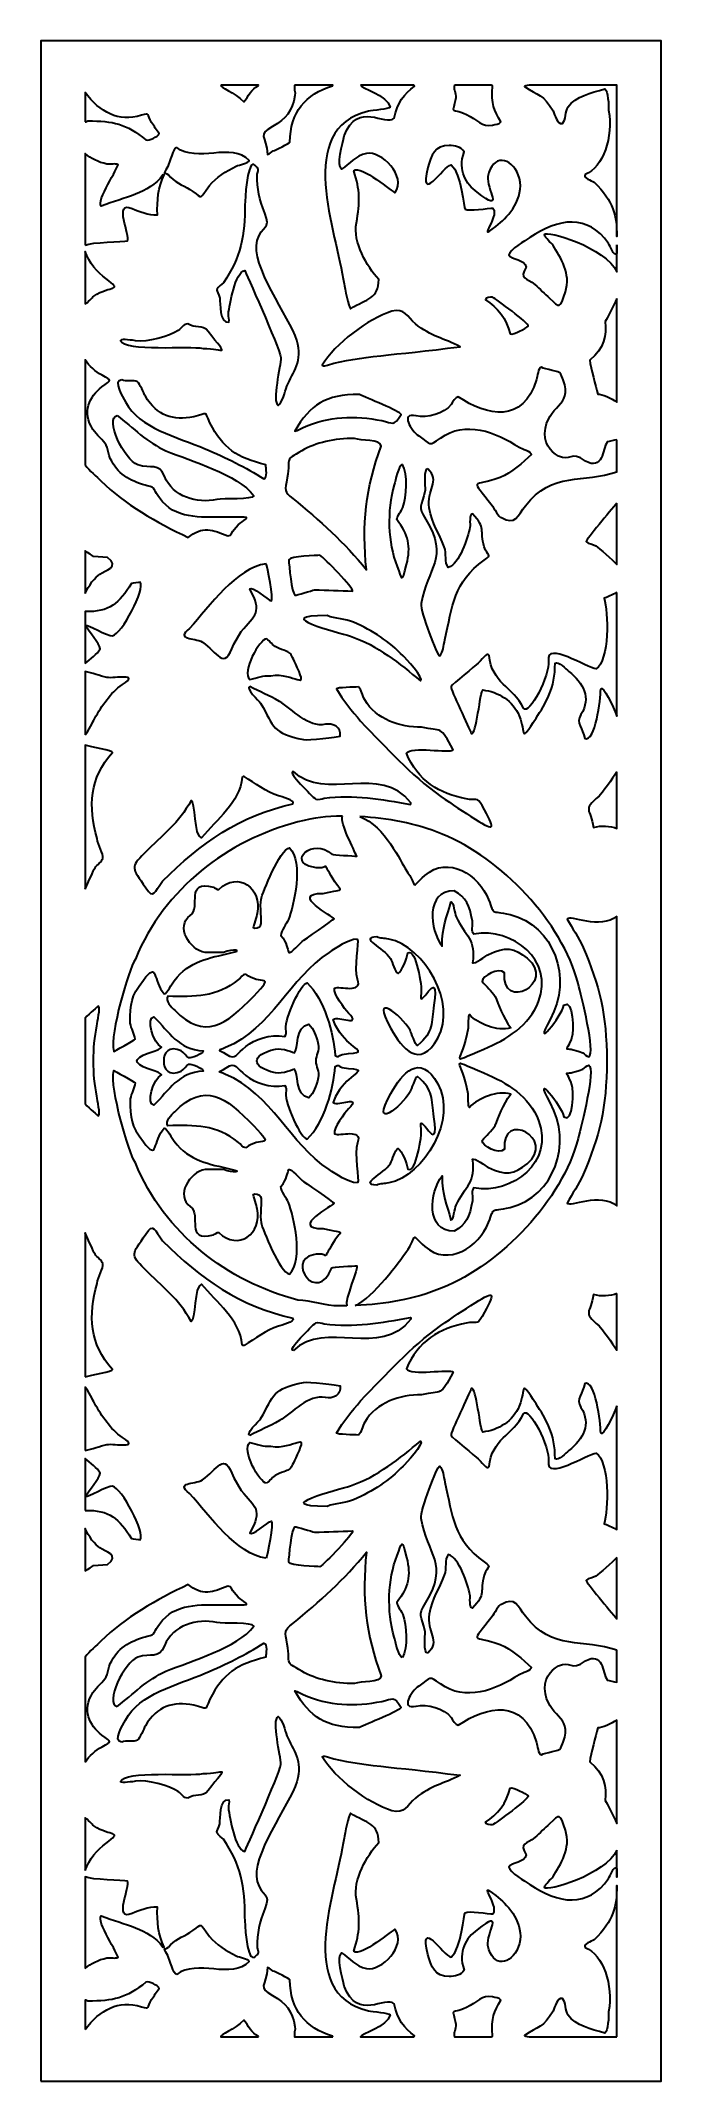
# Model space of a CAD drawing. Header units: centimetres. Extents: x -7 to -1.5, y -9 to 9.
import ezdxf

# ---------------------------------------------------------------- set-up
doc = ezdxf.new("R2010")
doc.units = ezdxf.units.CM
doc.header["$MEASUREMENT"] = 0
doc.layers.add('layer 1', color=7, linetype='Continuous')

msp = doc.modelspace()

# ---------------------------------------------------------------- linework, layer by layer
at = {"layer": 'layer 1', "color": 250, "lineweight": 30}
for points, knots in [([(-6.97811, -9.00021), (-6.97811, -9.00021), (-6.97811, 9.00077), (-6.97811, 9.00077), (-6.97811, 9.00077), (-6.97811, 9.00077), (-1.49952, 9.00077), (-1.49952, 9.00077), (-1.49952, 9.00077), (-1.49952, 9.00077), (-1.49952, -9.00021), (-1.49952, -9.00021), (-1.49952, -9.00021), (-1.49952, -9.00021), (-6.97811, -9.00021), (-6.97811, -9.00021)], [0, 0, 0, 0, 0.2, 0.2, 0.2, 0.2, 0.4, 0.4, 0.4, 0.4, 0.6, 0.6, 0.6, 0.6, 1, 1, 1, 1]), ([(-6.58678, 8.28509), (-6.58678, 8.28509), (-6.58678, 8.54608), (-6.58678, 8.54608), (-6.58678, 8.54608), (-6.45532, 8.36995), (-6.29401, 8.28087), (-6.08963, 8.34335), (-6.08963, 8.34335), (-6.00928, 8.3679), (-6.04484, 8.35182), (-5.99982, 8.28084), (-5.99982, 8.28084), (-5.97841, 8.2471), (-5.95521, 8.21464), (-5.93288, 8.18154), (-5.93288, 8.18154), (-5.93954, 8.15389), (-6.02636, 8.11636), (-6.04912, 8.12638), (-6.04912, 8.12638), (-6.2225, 8.27117), (-6.34137, 8.2937), (-6.56153, 8.2937), (-6.56153, 8.2937), (-6.56907, 8.29194), (-6.57767, 8.28684), (-6.58678, 8.28509)], [0, 0, 0, 0, 0.125, 0.125, 0.125, 0.125, 0.25, 0.25, 0.25, 0.25, 0.375, 0.375, 0.375, 0.375, 0.5, 0.5, 0.5, 0.5, 0.625, 0.625, 0.625, 0.625, 0.75, 0.75, 0.75, 0.75, 1, 1, 1, 1]), ([(-5.38825, 8.60945), (-5.38825, 8.60945), (-5.05663, 8.60945), (-5.05663, 8.60945), (-5.05663, 8.60945), (-5.0566, 8.60789), (-5.05691, 8.60625), (-5.05771, 8.60447), (-5.05771, 8.60447), (-5.11934, 8.57833), (-5.14585, 8.51141), (-5.18451, 8.46102), (-5.18451, 8.46102), (-5.26647, 8.54819), (-5.39748, 8.58859), (-5.38825, 8.60945)], [0, 0, 0, 0, 0.2, 0.2, 0.2, 0.2, 0.4, 0.4, 0.4, 0.4, 0.6, 0.6, 0.6, 0.6, 1, 1, 1, 1]), ([(-4.73687, 8.60945), (-4.73687, 8.60945), (-4.3981, 8.60945), (-4.3981, 8.60945), (-4.3981, 8.60945), (-4.39882, 8.60766), (-4.40026, 8.60608), (-4.40263, 8.60447), (-4.40263, 8.60447), (-4.63759, 8.52695), (-4.77773, 8.37654), (-4.77773, 8.10614), (-4.77773, 8.10614), (-4.78059, 8.09639), (-4.91192, 8.03651), (-4.92566, 8.02892), (-4.92566, 8.02892), (-4.94195, 8.01993), (-4.9541, 8.002), (-4.97496, 7.99767), (-4.97496, 7.99767), (-4.98796, 8.17061), (-5.07086, 8.16663), (-4.93093, 8.24589), (-4.93093, 8.24589), (-4.81115, 8.31374), (-4.75757, 8.3778), (-4.7337, 8.51802), (-4.7337, 8.51802), (-4.72867, 8.54767), (-4.74512, 8.58076), (-4.73687, 8.60945)], [0, 0, 0, 0, 0.11111111, 0.11111111, 0.11111111, 0.11111111, 0.22222222, 0.22222222, 0.22222222, 0.22222222, 0.33333333, 0.33333333, 0.33333333, 0.33333333, 0.44444444, 0.44444444, 0.44444444, 0.44444444, 0.55555556, 0.55555556, 0.55555556, 0.55555556, 0.66666667, 0.66666667, 0.66666667, 0.66666667, 0.77777778, 0.77777778, 0.77777778, 0.77777778, 1, 1, 1, 1]), ([(-4.15388, 8.60945), (-4.15388, 8.60945), (-3.68479, 8.60945), (-3.68479, 8.60945), (-3.68479, 8.60945), (-3.68157, 8.6069), (-3.67954, 8.60403), (-3.67893, 8.60078), (-3.67893, 8.60078), (-3.76792, 8.53633), (-3.83228, 8.45015), (-3.85679, 8.3176), (-3.85679, 8.3176), (-3.93855, 8.24449), (-4.17752, 8.47792), (-4.29877, 8.16314), (-4.29877, 8.16314), (-4.312, 8.10101), (-4.36868, 7.88914), (-4.32342, 7.86895), (-4.32342, 7.86895), (-4.24794, 7.91195), (-4.20391, 7.98718), (-4.10332, 8.00686), (-4.10332, 8.00686), (-3.97001, 8.03293), (-3.74706, 7.80791), (-3.84798, 7.66115), (-3.84798, 7.66115), (-3.8684, 7.65696), (-4.1504, 7.91137), (-4.21425, 7.85425), (-4.21425, 7.85425), (-4.15916, 7.68166), (-4.15731, 7.57999), (-4.19134, 7.39456), (-4.19134, 7.39456), (-4.22295, 7.2225), (-4.1011, 7.00977), (-3.99236, 6.89623), (-3.99236, 6.89623), (-3.9986, 6.72156), (-4.09477, 6.72862), (-4.24241, 6.63696), (-4.24241, 6.63696), (-4.26085, 6.64769), (-4.29229, 6.82373), (-4.30052, 6.85578), (-4.30052, 6.85578), (-4.36628, 7.32271), (-4.73947, 8.2231), (-4.08568, 8.38012), (-4.08568, 8.38012), (-4.05016, 8.38867), (-3.90226, 8.39575), (-3.892, 8.41506), (-3.892, 8.41506), (-3.91696, 8.52233), (-4.15362, 8.58419), (-4.15388, 8.60945)], [0, 0, 0, 0, 0.0625, 0.0625, 0.0625, 0.0625, 0.125, 0.125, 0.125, 0.125, 0.1875, 0.1875, 0.1875, 0.1875, 0.25, 0.25, 0.25, 0.25, 0.3125, 0.3125, 0.3125, 0.3125, 0.375, 0.375, 0.375, 0.375, 0.4375, 0.4375, 0.4375, 0.4375, 0.5, 0.5, 0.5, 0.5, 0.5625, 0.5625, 0.5625, 0.5625, 0.625, 0.625, 0.625, 0.625, 0.6875, 0.6875, 0.6875, 0.6875, 0.75, 0.75, 0.75, 0.75, 0.8125, 0.8125, 0.8125, 0.8125, 0.875, 0.875, 0.875, 0.875, 1, 1, 1, 1]), ([(-3.32546, 8.60945), (-3.32546, 8.60945), (-2.99855, 8.60945), (-2.99855, 8.60945), (-2.99855, 8.60945), (-2.99594, 8.60754), (-2.99345, 8.60543), (-2.9904, 8.60262), (-2.9904, 8.60262), (-2.99869, 8.43577), (-2.97737, 8.39072), (-2.91644, 8.2845), (-2.91644, 8.2845), (-2.92883, 8.26253), (-2.96182, 8.26379), (-2.98865, 8.25694), (-2.98865, 8.25694), (-3.08248, 8.23294), (-3.12852, 8.31033), (-3.21757, 8.3507), (-3.21757, 8.3507), (-3.3742, 8.42168), (-3.34013, 8.33977), (-3.31441, 8.49781), (-3.31441, 8.49781), (-3.30756, 8.53987), (-3.34081, 8.58065), (-3.32546, 8.60945)], [0, 0, 0, 0, 0.125, 0.125, 0.125, 0.125, 0.25, 0.25, 0.25, 0.25, 0.375, 0.375, 0.375, 0.375, 0.5, 0.5, 0.5, 0.5, 0.625, 0.625, 0.625, 0.625, 0.75, 0.75, 0.75, 0.75, 1, 1, 1, 1]), ([(-2.66613, 8.60945), (-2.66613, 8.60945), (-1.89087, 8.60945), (-1.89087, 8.60945), (-1.89087, 8.60945), (-1.89087, 8.60945), (-1.89087, 7.27478), (-1.89087, 7.27478), (-1.89087, 7.27478), (-1.89313, 7.45933), (-1.9187, 7.58368), (-2.09057, 7.7531), (-2.09057, 7.7531), (-2.11793, 7.77234), (-2.18808, 7.78236), (-2.17158, 7.82112), (-2.17158, 7.82112), (-2.01311, 7.8853), (-1.92082, 8.15257), (-1.96379, 8.38746), (-1.96379, 8.38746), (-1.96223, 8.42956), (-1.96982, 8.56181), (-1.99723, 8.57687), (-1.99723, 8.57687), (-2.12249, 8.5376), (-2.2546, 8.51641), (-2.32128, 8.4169), (-2.32128, 8.4169), (-2.34696, 8.37856), (-2.34128, 8.30454), (-2.37057, 8.26979), (-2.37057, 8.26979), (-2.42532, 8.26535), (-2.43423, 8.34488), (-2.45508, 8.38196), (-2.45508, 8.38196), (-2.5369, 8.52734), (-2.5917, 8.5211), (-2.70691, 8.59711), (-2.70691, 8.59711), (-2.70665, 8.60244), (-2.6915, 8.60646), (-2.66613, 8.60945)], [0, 0, 0, 0, 0.08333333, 0.08333333, 0.08333333, 0.08333333, 0.16666667, 0.16666667, 0.16666667, 0.16666667, 0.25, 0.25, 0.25, 0.25, 0.33333333, 0.33333333, 0.33333333, 0.33333333, 0.41666667, 0.41666667, 0.41666667, 0.41666667, 0.5, 0.5, 0.5, 0.5, 0.58333333, 0.58333333, 0.58333333, 0.58333333, 0.66666667, 0.66666667, 0.66666667, 0.66666667, 0.75, 0.75, 0.75, 0.75, 0.83333333, 0.83333333, 0.83333333, 0.83333333, 1, 1, 1, 1]), ([(-5.77792, 8.06018), (-5.60188, 7.9187), (-5.28959, 8.10836), (-5.1387, 7.94617), (-5.1387, 7.94617), (-5.14609, 7.916), (-5.2253, 7.90921), (-5.25318, 7.8947), (-5.25318, 7.8947), (-5.33851, 7.85033), (-5.43013, 7.79783), (-5.48737, 7.72367), (-5.48737, 7.72367), (-5.58234, 7.60063), (-5.54473, 7.60705), (-5.6353, 7.6722), (-5.6353, 7.6722), (-5.70299, 7.72088), (-5.77368, 7.73579), (-5.83253, 7.79725), (-5.83253, 7.79725), (-5.87919, 7.8694), (-5.91326, 7.79218), (-5.85717, 7.89286), (-5.85717, 7.89286), (-5.83841, 7.92655), (-5.80795, 8.06018), (-5.77792, 8.06018)], [0, 0, 0, 0, 0.125, 0.125, 0.125, 0.125, 0.25, 0.25, 0.25, 0.25, 0.375, 0.375, 0.375, 0.375, 0.5, 0.5, 0.5, 0.5, 0.625, 0.625, 0.625, 0.625, 0.75, 0.75, 0.75, 0.75, 1, 1, 1, 1]), ([(-6.58678, 7.19909), (-6.58678, 7.19909), (-6.58678, 8.0059), (-6.58678, 8.0059), (-6.58678, 8.0059), (-6.53482, 7.96249), (-6.47178, 7.92942), (-6.39425, 7.91307), (-6.39425, 7.91307), (-6.36222, 7.90634), (-6.32166, 7.92227), (-6.29565, 7.90756), (-6.29565, 7.90756), (-6.28929, 7.8875), (-6.49302, 7.58602), (-6.44357, 7.54163), (-6.44357, 7.54163), (-6.23434, 7.62488), (-6.0277, 7.64724), (-5.89944, 7.81746), (-5.89944, 7.81746), (-5.89944, 7.81746), (-5.88886, 7.81746), (-5.88886, 7.81746), (-5.88886, 7.81746), (-5.94246, 7.70764), (-5.95269, 7.5931), (-5.94874, 7.46443), (-5.94874, 7.46443), (-6.03022, 7.46478), (-6.1065, 7.49313), (-6.1706, 7.52142), (-6.1706, 7.52142), (-6.34289, 7.59744), (-6.18313, 7.273), (-6.21111, 7.23641), (-6.21111, 7.23641), (-6.25422, 7.22442), (-6.52527, 7.22516), (-6.58678, 7.19909)], [0, 0, 0, 0, 0.09090909, 0.09090909, 0.09090909, 0.09090909, 0.18181818, 0.18181818, 0.18181818, 0.18181818, 0.27272727, 0.27272727, 0.27272727, 0.27272727, 0.36363636, 0.36363636, 0.36363636, 0.36363636, 0.45454545, 0.45454545, 0.45454545, 0.45454545, 0.54545455, 0.54545455, 0.54545455, 0.54545455, 0.63636364, 0.63636364, 0.63636364, 0.63636364, 0.72727273, 0.72727273, 0.72727273, 0.72727273, 0.81818182, 0.81818182, 0.81818182, 0.81818182, 1, 1, 1, 1]), ([(-3.37077, 8.07857), (-3.32522, 8.07629), (-3.26499, 8.06812), (-3.24045, 8.02157), (-3.24045, 8.02157), (-3.29894, 7.85065), (-3.21947, 7.73694), (-3.126, 7.66484), (-3.126, 7.66484), (-2.86986, 7.4673), (-3.04925, 7.69642), (-3.02916, 7.8046), (-3.02916, 7.8046), (-2.9921, 8.00379), (-2.82256, 7.97529), (-2.76148, 7.8193), (-2.76148, 7.8193), (-2.69361, 7.64589), (-2.82801, 7.47436), (-2.9182, 7.39822), (-2.9182, 7.39822), (-3.17407, 7.18227), (-2.9177, 7.4448), (-2.98514, 7.52509), (-2.98514, 7.52509), (-3.02189, 7.52494), (-3.20529, 7.49592), (-3.22987, 7.51408), (-3.22987, 7.51408), (-3.24352, 7.52184), (-3.25973, 7.82666), (-3.35492, 7.90756), (-3.35492, 7.90756), (-3.42408, 7.8908), (-3.64299, 7.54978), (-3.55918, 7.88181), (-3.55918, 7.88181), (-3.53261, 7.98706), (-3.49834, 8.08071), (-3.37077, 8.07857)], [0, 0, 0, 0, 0.09090909, 0.09090909, 0.09090909, 0.09090909, 0.18181818, 0.18181818, 0.18181818, 0.18181818, 0.27272727, 0.27272727, 0.27272727, 0.27272727, 0.36363636, 0.36363636, 0.36363636, 0.36363636, 0.45454545, 0.45454545, 0.45454545, 0.45454545, 0.54545455, 0.54545455, 0.54545455, 0.54545455, 0.63636364, 0.63636364, 0.63636364, 0.63636364, 0.72727273, 0.72727273, 0.72727273, 0.72727273, 0.81818182, 0.81818182, 0.81818182, 0.81818182, 1, 1, 1, 1]), ([(-5.09997, 7.91307), (-5.05349, 7.87059), (-5.05299, 7.88442), (-5.06653, 7.82299), (-5.06653, 7.82299), (-5.06861, 7.68866), (-5.04772, 7.60782), (-4.99959, 7.48097), (-4.99959, 7.48097), (-4.94274, 7.33099), (-5.02528, 7.37901), (-5.06653, 7.24007), (-5.06653, 7.24007), (-5.13156, 7.02105), (-4.78024, 6.56285), (-4.71785, 6.35933), (-4.71785, 6.35933), (-4.6603, 6.17156), (-4.75189, 6.08192), (-4.80415, 5.95295), (-4.80415, 5.95295), (-4.82208, 5.90871), (-4.84583, 5.80306), (-4.88163, 5.78378), (-4.88163, 5.78378), (-4.94197, 5.81662), (-4.85697, 6.13412), (-4.85697, 6.20671), (-4.85697, 6.20671), (-4.87659, 6.30575), (-5.17675, 6.97494), (-5.17745, 6.97529), (-5.17745, 6.97529), (-5.26331, 6.95731), (-5.30998, 6.67472), (-5.32187, 6.591), (-5.32187, 6.591), (-5.32562, 6.56453), (-5.30529, 6.54434), (-5.31832, 6.5193), (-5.31832, 6.5193), (-5.40022, 6.50503), (-5.39416, 6.68919), (-5.39756, 6.72891), (-5.39756, 6.72891), (-5.42164, 6.81503), (-5.45372, 6.79195), (-5.36587, 6.86498), (-5.36587, 6.86498), (-5.21129, 7.08441), (-5.17517, 7.29318), (-5.1757, 7.5545), (-5.1757, 7.5545), (-5.17579, 7.60339), (-5.15616, 7.91307), (-5.09997, 7.91307)], [0, 0, 0, 0, 0.06666667, 0.06666667, 0.06666667, 0.06666667, 0.13333333, 0.13333333, 0.13333333, 0.13333333, 0.2, 0.2, 0.2, 0.2, 0.26666667, 0.26666667, 0.26666667, 0.26666667, 0.33333333, 0.33333333, 0.33333333, 0.33333333, 0.4, 0.4, 0.4, 0.4, 0.46666667, 0.46666667, 0.46666667, 0.46666667, 0.53333333, 0.53333333, 0.53333333, 0.53333333, 0.6, 0.6, 0.6, 0.6, 0.66666667, 0.66666667, 0.66666667, 0.66666667, 0.73333333, 0.73333333, 0.73333333, 0.73333333, 0.8, 0.8, 0.8, 0.8, 0.86666667, 0.86666667, 0.86666667, 0.86666667, 1, 1, 1, 1]), ([(-1.89087, 7.20196), (-1.89087, 7.20196), (-1.89087, 6.96308), (-1.89087, 6.96308), (-1.89087, 6.96308), (-1.98883, 7.17683), (-2.51666, 7.33656), (-2.5308, 7.29157), (-2.5308, 7.29157), (-2.52207, 7.25457), (-2.47433, 7.22489), (-2.45508, 7.19411), (-2.45508, 7.19411), (-2.38911, 7.0886), (-2.29303, 6.94705), (-2.34591, 6.78592), (-2.34591, 6.78592), (-2.39453, 6.63773), (-2.39392, 6.64059), (-2.48502, 6.72891), (-2.48502, 6.72891), (-2.52767, 6.77024), (-2.57078, 6.81117), (-2.61534, 6.85027), (-2.61534, 6.85027), (-2.68822, 6.91427), (-2.75615, 6.89406), (-2.69282, 7.00473), (-2.69282, 7.00473), (-2.70199, 7.075), (-2.81969, 7.06558), (-2.84602, 7.11136), (-2.84602, 7.11136), (-2.83791, 7.15647), (-2.69891, 7.23905), (-2.65934, 7.26582), (-2.65934, 7.26582), (-2.41021, 7.43461), (-2.14672, 7.47599), (-1.96554, 7.2125), (-1.96554, 7.2125), (-1.95072, 7.19092), (-1.9192, 7.09542), (-1.89161, 7.12425), (-1.89161, 7.12425), (-1.89138, 7.1514), (-1.89108, 7.17724), (-1.89087, 7.20196)], [0, 0, 0, 0, 0.07692308, 0.07692308, 0.07692308, 0.07692308, 0.15384615, 0.15384615, 0.15384615, 0.15384615, 0.23076923, 0.23076923, 0.23076923, 0.23076923, 0.30769231, 0.30769231, 0.30769231, 0.30769231, 0.38461538, 0.38461538, 0.38461538, 0.38461538, 0.46153846, 0.46153846, 0.46153846, 0.46153846, 0.53846154, 0.53846154, 0.53846154, 0.53846154, 0.61538462, 0.61538462, 0.61538462, 0.61538462, 0.69230769, 0.69230769, 0.69230769, 0.69230769, 0.76923077, 0.76923077, 0.76923077, 0.76923077, 0.84615385, 0.84615385, 0.84615385, 0.84615385, 1, 1, 1, 1]), ([(-6.58678, 6.67777), (-6.58678, 6.67777), (-6.58678, 7.14294), (-6.58678, 7.14294), (-6.58678, 7.14294), (-6.55381, 7.04457), (-6.47129, 6.95312), (-6.40482, 6.90359), (-6.40482, 6.90359), (-6.24354, 6.78342), (-6.36129, 6.85168), (-6.51048, 6.74731), (-6.51048, 6.74731), (-6.52746, 6.73199), (-6.55972, 6.69365), (-6.58678, 6.67777)], [0, 0, 0, 0, 0.2, 0.2, 0.2, 0.2, 0.4, 0.4, 0.4, 0.4, 0.6, 0.6, 0.6, 0.6, 1, 1, 1, 1]), ([(-2.98865, 6.73993), (-2.95935, 6.72185), (-2.66438, 6.51126), (-2.67343, 6.48254), (-2.67343, 6.48254), (-2.69331, 6.46727), (-2.80322, 6.40291), (-2.83369, 6.41448), (-2.83369, 6.41448), (-2.86266, 6.54115), (-2.94676, 6.65574), (-3.05028, 6.71421), (-3.05028, 6.71421), (-3.04888, 6.74154), (-3.01017, 6.73644), (-2.98865, 6.73993)], [0, 0, 0, 0, 0.2, 0.2, 0.2, 0.2, 0.4, 0.4, 0.4, 0.4, 0.6, 0.6, 0.6, 0.6, 1, 1, 1, 1]), ([(-1.89087, 6.72771), (-1.89087, 6.72771), (-1.89087, 5.81228), (-1.89087, 5.81228), (-1.89087, 5.81228), (-1.93789, 5.84803), (-2.02421, 5.88479), (-2.05889, 5.88308), (-2.05889, 5.88308), (-2.07911, 5.95749), (-2.12144, 6.1104), (-2.13107, 6.18463), (-2.13107, 6.18463), (-1.99873, 6.28644), (-1.98145, 6.40458), (-1.99372, 6.52299), (-1.99372, 6.52299), (-1.97386, 6.55371), (-1.92286, 6.66115), (-1.89087, 6.72771)], [0, 0, 0, 0, 0.16666667, 0.16666667, 0.16666667, 0.16666667, 0.33333333, 0.33333333, 0.33333333, 0.33333333, 0.5, 0.5, 0.5, 0.5, 0.66666667, 0.66666667, 0.66666667, 0.66666667, 1, 1, 1, 1]), ([(-5.6793, 6.50456), (-5.61805, 6.45757), (-5.54859, 6.4997), (-5.49971, 6.43654), (-5.49971, 6.43654), (-5.31262, 6.19479), (-5.3533, 6.28762), (-5.54549, 6.28762), (-5.54549, 6.28762), (-5.66184, 6.31058), (-6.24204, 6.25824), (-6.27273, 6.35749), (-6.27273, 6.35749), (-6.26219, 6.37471), (-6.16284, 6.35749), (-6.14069, 6.35379), (-6.14069, 6.35379), (-6.04452, 6.33777), (-5.83895, 6.39553), (-5.76383, 6.44574), (-5.76383, 6.44574), (-5.73745, 6.4634), (-5.71881, 6.50301), (-5.6793, 6.50456)], [0, 0, 0, 0, 0.14285714, 0.14285714, 0.14285714, 0.14285714, 0.28571429, 0.28571429, 0.28571429, 0.28571429, 0.42857143, 0.42857143, 0.42857143, 0.42857143, 0.57142857, 0.57142857, 0.57142857, 0.57142857, 0.71428571, 0.71428571, 0.71428571, 0.71428571, 1, 1, 1, 1]), ([(-3.87791, 6.61491), (-3.7649, 6.6451), (-3.74328, 6.56566), (-3.67012, 6.50456), (-3.67012, 6.50456), (-3.5318, 6.38912), (-3.41946, 6.37878), (-3.27569, 6.30232), (-3.27569, 6.30232), (-3.88281, 6.22086), (-4.14808, 6.22557), (-4.4449, 6.14051), (-4.4449, 6.14051), (-4.45926, 6.13295), (-4.48172, 6.12589), (-4.49245, 6.14051), (-4.49245, 6.14051), (-4.38629, 6.32204), (-4.08522, 6.55357), (-3.87791, 6.61491)], [0, 0, 0, 0, 0.16666667, 0.16666667, 0.16666667, 0.16666667, 0.33333333, 0.33333333, 0.33333333, 0.33333333, 0.5, 0.5, 0.5, 0.5, 0.66666667, 0.66666667, 0.66666667, 0.66666667, 1, 1, 1, 1]), ([(-6.58678, 5.26), (-6.58678, 5.26), (-6.58678, 6.18518), (-6.58678, 6.18518), (-6.58678, 6.18518), (-6.54964, 6.12727), (-6.49466, 6.08576), (-6.43652, 6.0504), (-6.43652, 6.0504), (-6.34902, 5.99721), (-6.34623, 6.0176), (-6.43827, 5.94745), (-6.43827, 5.94745), (-6.54874, 5.8632), (-6.61763, 5.72303), (-6.51751, 5.57232), (-6.51751, 5.57232), (-6.48484, 5.52314), (-6.42682, 5.47879), (-6.39955, 5.43259), (-6.39955, 5.43259), (-6.38423, 5.40664), (-6.38666, 5.37362), (-6.37488, 5.34246), (-6.37488, 5.34246), (-6.32014, 5.19784), (-6.21603, 5.13137), (-6.08081, 5.08688), (-6.08081, 5.08688), (-5.94487, 5.04215), (-6.01945, 5.0962), (-5.92937, 4.96737), (-5.92937, 4.96737), (-5.79679, 4.77776), (-5.5657, 4.79771), (-5.36587, 4.7982), (-5.36587, 4.7982), (-5.04074, 4.79902), (-5.17766, 4.81165), (-5.27078, 4.68973), (-5.27078, 4.68973), (-5.28519, 4.67086), (-5.29724, 4.63633), (-5.32535, 4.63273), (-5.32535, 4.63273), (-5.45536, 4.68876), (-5.55609, 4.72257), (-5.67581, 4.61983), (-5.67581, 4.61983), (-5.95365, 4.74896), (-6.23923, 4.9142), (-6.44709, 5.11814), (-6.44709, 5.11814), (-6.48321, 5.15358), (-6.54721, 5.20739), (-6.58678, 5.26)], [0, 0, 0, 0, 0.06666667, 0.06666667, 0.06666667, 0.06666667, 0.13333333, 0.13333333, 0.13333333, 0.13333333, 0.2, 0.2, 0.2, 0.2, 0.26666667, 0.26666667, 0.26666667, 0.26666667, 0.33333333, 0.33333333, 0.33333333, 0.33333333, 0.4, 0.4, 0.4, 0.4, 0.46666667, 0.46666667, 0.46666667, 0.46666667, 0.53333333, 0.53333333, 0.53333333, 0.53333333, 0.6, 0.6, 0.6, 0.6, 0.66666667, 0.66666667, 0.66666667, 0.66666667, 0.73333333, 0.73333333, 0.73333333, 0.73333333, 0.8, 0.8, 0.8, 0.8, 0.86666667, 0.86666667, 0.86666667, 0.86666667, 1, 1, 1, 1]), ([(-6.26219, 6.00995), (-6.22815, 5.98883), (-6.15747, 6.01561), (-6.12305, 5.99156), (-6.12305, 5.99156), (-6.10202, 5.97685), (-6.07038, 5.8914), (-6.0544, 5.86469), (-6.0544, 5.86469), (-5.94987, 5.69005), (-5.81097, 5.64868), (-5.62648, 5.68448), (-5.62648, 5.68448), (-5.49276, 5.71043), (-5.5408, 5.74655), (-5.48386, 5.63117), (-5.48386, 5.63117), (-5.37003, 5.40046), (-5.24679, 5.32638), (-4.9908, 5.25974), (-4.9908, 5.25974), (-4.98791, 5.23147), (-4.97554, 5.14146), (-5.00841, 5.13653), (-5.00841, 5.13653), (-5.16952, 5.23663), (-5.34278, 5.32395), (-5.52613, 5.40134), (-5.52613, 5.40134), (-5.78027, 5.50861), (-6.10205, 5.58105), (-6.23047, 5.81504), (-6.23047, 5.81504), (-6.25394, 5.85775), (-6.34773, 6.00353), (-6.26219, 6.00995)], [0, 0, 0, 0, 0.1, 0.1, 0.1, 0.1, 0.2, 0.2, 0.2, 0.2, 0.3, 0.3, 0.3, 0.3, 0.4, 0.4, 0.4, 0.4, 0.5, 0.5, 0.5, 0.5, 0.6, 0.6, 0.6, 0.6, 0.7, 0.7, 0.7, 0.7, 0.8, 0.8, 0.8, 0.8, 1, 1, 1, 1]), ([(-1.89087, 5.4814), (-1.89087, 5.4814), (-1.89087, 5.19925), (-1.89087, 5.19925), (-1.89087, 5.19925), (-2.18119, 5.09758), (-2.46724, 5.20361), (-2.69809, 4.89932), (-2.69809, 4.89932), (-2.76233, 4.81463), (-2.7889, 4.7204), (-2.91117, 4.79454), (-2.91117, 4.79454), (-2.93325, 4.79454), (-2.97713, 4.88122), (-2.99216, 4.90117), (-2.99216, 4.90117), (-3.18833, 5.16163), (-3.17155, 5.05478), (-2.92175, 5.14939), (-2.92175, 5.14939), (-2.82168, 5.1873), (-2.7227, 5.28294), (-2.64527, 5.34984), (-2.64527, 5.34984), (-2.65099, 5.37963), (-2.72873, 5.39946), (-2.75445, 5.41605), (-2.75445, 5.41605), (-2.96182, 5.54959), (-3.23031, 5.65554), (-3.45, 5.4951), (-3.45, 5.4951), (-3.55411, 5.41906), (-3.52631, 5.43898), (-3.64017, 5.51531), (-3.64017, 5.51531), (-3.70984, 5.56201), (-3.80893, 5.72239), (-3.66309, 5.69183), (-3.66309, 5.69183), (-3.56818, 5.67197), (-3.41811, 5.70739), (-3.35317, 5.79298), (-3.35317, 5.79298), (-3.33793, 5.81305), (-3.32062, 5.85731), (-3.29153, 5.861), (-3.29153, 5.861), (-3.03956, 5.68964), (-2.71751, 5.61977), (-2.59949, 6.01364), (-2.59949, 6.01364), (-2.59232, 6.03755), (-2.5876, 6.12027), (-2.55723, 6.12027), (-2.55723, 6.12027), (-2.52363, 6.0983), (-2.39858, 6.09045), (-2.38466, 6.0596), (-2.38466, 6.0596), (-2.25581, 5.7742), (-2.47626, 5.81266), (-2.52199, 5.58337), (-2.52199, 5.58337), (-2.54744, 5.45573), (-2.47846, 5.37635), (-2.40578, 5.33696), (-2.40578, 5.33696), (-2.30378, 5.28165), (-2.30161, 5.3929), (-2.16805, 5.29284), (-2.16805, 5.29284), (-2.01508, 5.20654), (-2.01807, 5.3953), (-1.97611, 5.46201), (-1.97611, 5.46201), (-1.95541, 5.46455), (-1.9175, 5.47811), (-1.89087, 5.4814)], [0, 0, 0, 0, 0.04761905, 0.04761905, 0.04761905, 0.04761905, 0.0952381, 0.0952381, 0.0952381, 0.0952381, 0.14285714, 0.14285714, 0.14285714, 0.14285714, 0.19047619, 0.19047619, 0.19047619, 0.19047619, 0.23809524, 0.23809524, 0.23809524, 0.23809524, 0.28571429, 0.28571429, 0.28571429, 0.28571429, 0.33333333, 0.33333333, 0.33333333, 0.33333333, 0.38095238, 0.38095238, 0.38095238, 0.38095238, 0.42857143, 0.42857143, 0.42857143, 0.42857143, 0.47619048, 0.47619048, 0.47619048, 0.47619048, 0.52380952, 0.52380952, 0.52380952, 0.52380952, 0.57142857, 0.57142857, 0.57142857, 0.57142857, 0.61904762, 0.61904762, 0.61904762, 0.61904762, 0.66666667, 0.66666667, 0.66666667, 0.66666667, 0.71428571, 0.71428571, 0.71428571, 0.71428571, 0.76190476, 0.76190476, 0.76190476, 0.76190476, 0.80952381, 0.80952381, 0.80952381, 0.80952381, 0.85714286, 0.85714286, 0.85714286, 0.85714286, 0.9047619, 0.9047619, 0.9047619, 0.9047619, 1, 1, 1, 1]), ([(-4.16493, 5.88124), (-4.10707, 5.85327), (-3.80032, 5.73132), (-3.79692, 5.70288), (-3.79692, 5.70288), (-3.86459, 5.59438), (-3.87006, 5.63008), (-3.96597, 5.64956), (-3.96597, 5.64956), (-4.20163, 5.6974), (-4.43901, 5.68978), (-4.66152, 5.58887), (-4.66152, 5.58887), (-4.68423, 5.57859), (-4.70725, 5.56063), (-4.73546, 5.55762), (-4.73546, 5.55762), (-4.59579, 5.79277), (-4.46758, 5.88056), (-4.16493, 5.88124)], [0, 0, 0, 0, 0.16666667, 0.16666667, 0.16666667, 0.16666667, 0.33333333, 0.33333333, 0.33333333, 0.33333333, 0.5, 0.5, 0.5, 0.5, 0.66666667, 0.66666667, 0.66666667, 0.66666667, 1, 1, 1, 1]), ([(-6.30446, 5.69553), (-6.41329, 5.67262), (-6.24327, 5.29987), (-6.1213, 5.25974), (-6.1213, 5.25974), (-6.00319, 5.22086), (-5.93716, 5.28256), (-5.88535, 5.15859), (-5.88535, 5.15859), (-5.80836, 4.97445), (-5.60015, 4.91681), (-5.42223, 4.95451), (-5.42223, 4.95451), (-5.37158, 4.96523), (-5.10247, 4.95014), (-5.09646, 4.9876), (-5.09646, 4.9876), (-5.23853, 5.17848), (-5.65059, 5.29105), (-5.87301, 5.38476), (-5.87301, 5.38476), (-6.03172, 5.45166), (-6.16562, 5.58984), (-6.30446, 5.69553)], [0, 0, 0, 0, 0.14285714, 0.14285714, 0.14285714, 0.14285714, 0.28571429, 0.28571429, 0.28571429, 0.28571429, 0.42857143, 0.42857143, 0.42857143, 0.42857143, 0.57142857, 0.57142857, 0.57142857, 0.57142857, 0.71428571, 0.71428571, 0.71428571, 0.71428571, 1, 1, 1, 1]), ([(-4.2072, 5.49326), (-4.15696, 5.46734), (-3.97452, 5.48822), (-3.97124, 5.42521), (-3.97124, 5.42521), (-4.1097, 5.06148), (-4.14507, 4.72878), (-4.10221, 4.33341), (-4.10221, 4.33341), (-4.29519, 4.57352), (-4.51775, 4.77201), (-4.75309, 4.96186), (-4.75309, 4.96186), (-4.83107, 5.02478), (-4.82293, 5.03099), (-4.80239, 5.14389), (-4.80239, 5.14389), (-4.7665, 5.34088), (-4.83842, 5.2866), (-4.67207, 5.38476), (-4.67207, 5.38476), (-4.55381, 5.45456), (-4.38269, 5.49326), (-4.2072, 5.49326)], [0, 0, 0, 0, 0.14285714, 0.14285714, 0.14285714, 0.14285714, 0.28571429, 0.28571429, 0.28571429, 0.28571429, 0.42857143, 0.42857143, 0.42857143, 0.42857143, 0.57142857, 0.57142857, 0.57142857, 0.57142857, 0.71428571, 0.71428571, 0.71428571, 0.71428571, 1, 1, 1, 1]), ([(-3.78459, 5.26343), (-3.73195, 5.18015), (-3.74709, 4.97475), (-3.78104, 4.88461), (-3.78104, 4.88461), (-3.79414, 4.84988), (-3.83055, 4.81616), (-3.83389, 4.77614), (-3.83389, 4.77614), (-3.73342, 4.64656), (-3.70723, 4.54043), (-3.7476, 4.38081), (-3.7476, 4.38081), (-3.7923, 4.20409), (-3.78802, 4.25196), (-3.83213, 4.36426), (-3.83213, 4.36426), (-3.91438, 4.57368), (-3.9242, 4.85231), (-3.85679, 5.08322), (-3.85679, 5.08322), (-3.8463, 5.11908), (-3.82141, 5.25569), (-3.78459, 5.26343)], [0, 0, 0, 0, 0.14285714, 0.14285714, 0.14285714, 0.14285714, 0.28571429, 0.28571429, 0.28571429, 0.28571429, 0.42857143, 0.42857143, 0.42857143, 0.42857143, 0.57142857, 0.57142857, 0.57142857, 0.57142857, 0.71428571, 0.71428571, 0.71428571, 0.71428571, 1, 1, 1, 1]), ([(-3.56094, 5.22479), (-3.44257, 5.11963), (-3.57638, 5.03137), (-3.5486, 4.88096), (-3.5486, 4.88096), (-3.52072, 4.72981), (-3.46044, 4.66128), (-3.4148, 4.53527), (-3.4148, 4.53527), (-3.39382, 4.47742), (-3.41504, 4.39686), (-3.37956, 4.35506), (-3.37956, 4.35506), (-3.28175, 4.3819), (-3.20618, 4.62154), (-3.18939, 4.70625), (-3.18939, 4.70625), (-3.18335, 4.73668), (-3.19903, 4.82275), (-3.16651, 4.82761), (-3.16651, 4.82761), (-3.04108, 4.70139), (-3.10704, 4.68294), (-3.06262, 4.53709), (-3.06262, 4.53709), (-3.03519, 4.44713), (-2.98776, 4.47358), (-3.06262, 4.41942), (-3.06262, 4.41942), (-3.3353, 4.22207), (-3.34118, 4.01515), (-3.4095, 3.71701), (-3.4095, 3.71701), (-3.42256, 3.66), (-3.42446, 3.6103), (-3.45528, 3.57359), (-3.45528, 3.57359), (-3.47699, 3.5742), (-3.63121, 3.96547), (-3.61905, 4.03513), (-3.61905, 4.03513), (-3.56316, 4.35553), (-3.37142, 4.43893), (-3.57678, 4.77614), (-3.57678, 4.77614), (-3.65468, 4.904), (-3.61938, 4.88145), (-3.58384, 5.03723), (-3.58384, 5.03723), (-3.58314, 5.07203), (-3.60224, 5.22479), (-3.56094, 5.22479)], [0, 0, 0, 0, 0.07142857, 0.07142857, 0.07142857, 0.07142857, 0.14285714, 0.14285714, 0.14285714, 0.14285714, 0.21428571, 0.21428571, 0.21428571, 0.21428571, 0.28571429, 0.28571429, 0.28571429, 0.28571429, 0.35714286, 0.35714286, 0.35714286, 0.35714286, 0.42857143, 0.42857143, 0.42857143, 0.42857143, 0.5, 0.5, 0.5, 0.5, 0.57142857, 0.57142857, 0.57142857, 0.57142857, 0.64285714, 0.64285714, 0.64285714, 0.64285714, 0.71428571, 0.71428571, 0.71428571, 0.71428571, 0.78571429, 0.78571429, 0.78571429, 0.78571429, 0.85714286, 0.85714286, 0.85714286, 0.85714286, 1, 1, 1, 1]), ([(-1.89087, 4.92052), (-1.89087, 4.92052), (-1.89087, 4.38154), (-1.89087, 4.38154), (-1.89087, 4.38154), (-1.93502, 4.42288), (-2.04472, 4.52546), (-2.0765, 4.54447), (-2.0765, 4.54447), (-2.10457, 4.56125), (-2.14123, 4.5602), (-2.16277, 4.58308), (-2.16277, 4.58308), (-2.15996, 4.60285), (-1.94981, 4.85486), (-1.89087, 4.92052)], [0, 0, 0, 0, 0.2, 0.2, 0.2, 0.2, 0.4, 0.4, 0.4, 0.4, 0.6, 0.6, 0.6, 0.6, 1, 1, 1, 1]), ([(-6.58678, 4.12365), (-6.58678, 4.12365), (-6.58678, 4.50226), (-6.58678, 4.50226), (-6.58678, 4.50226), (-6.55875, 4.48524), (-6.52099, 4.45612), (-6.51224, 4.45067), (-6.51224, 4.45067), (-6.51224, 4.45067), (-6.38897, 4.44148), (-6.38897, 4.44148), (-6.38897, 4.44148), (-6.27661, 4.35922), (-6.40986, 4.32691), (-6.45587, 4.29621), (-6.45587, 4.29621), (-6.49774, 4.2683), (-6.55685, 4.1958), (-6.58678, 4.12365)], [0, 0, 0, 0, 0.16666667, 0.16666667, 0.16666667, 0.16666667, 0.33333333, 0.33333333, 0.33333333, 0.33333333, 0.5, 0.5, 0.5, 0.5, 0.66666667, 0.66666667, 0.66666667, 0.66666667, 1, 1, 1, 1]), ([(-4.98728, 4.38632), (-4.97759, 4.37477), (-4.92217, 4.06922), (-4.94148, 4.05903), (-4.94148, 4.05903), (-4.97469, 4.06744), (-5.11471, 4.19483), (-5.13343, 4.16565), (-5.13343, 4.16565), (-5.01649, 3.95697), (-5.0838, 3.93627), (-5.20915, 3.79056), (-5.20915, 3.79056), (-5.20915, 3.79056), (-5.2743, 3.6784), (-5.2743, 3.6784), (-5.2743, 3.6784), (-5.35685, 3.42889), (-5.42369, 3.61346), (-5.55076, 3.69495), (-5.55076, 3.69495), (-5.62408, 3.74197), (-5.79254, 3.70901), (-5.66523, 3.81631), (-5.66523, 3.81631), (-5.483, 4.01228), (-5.25374, 4.35345), (-4.98728, 4.38632)], [0, 0, 0, 0, 0.125, 0.125, 0.125, 0.125, 0.25, 0.25, 0.25, 0.25, 0.375, 0.375, 0.375, 0.375, 0.5, 0.5, 0.5, 0.5, 0.625, 0.625, 0.625, 0.625, 0.75, 0.75, 0.75, 0.75, 1, 1, 1, 1]), ([(-4.51359, 4.46172), (-4.4717, 4.43673), (-4.21109, 4.16937), (-4.2248, 4.14544), (-4.2248, 4.14544), (-4.33833, 4.1496), (-4.44725, 4.15649), (-4.56114, 4.15649), (-4.56114, 4.15649), (-4.58762, 4.15098), (-4.72052, 4.1064), (-4.7337, 4.11049), (-4.7337, 4.11049), (-4.76384, 4.12602), (-4.78575, 4.37659), (-4.7883, 4.42127), (-4.7883, 4.42127), (-4.77248, 4.45398), (-4.53972, 4.46172), (-4.51359, 4.46172)], [0, 0, 0, 0, 0.16666667, 0.16666667, 0.16666667, 0.16666667, 0.33333333, 0.33333333, 0.33333333, 0.33333333, 0.5, 0.5, 0.5, 0.5, 0.66666667, 0.66666667, 0.66666667, 0.66666667, 1, 1, 1, 1]), ([(-6.58678, 3.50833), (-6.58678, 3.50833), (-6.58678, 3.96602), (-6.58678, 3.96602), (-6.58678, 3.96602), (-6.37245, 3.9585), (-6.28785, 4.03805), (-6.1759, 4.21349), (-6.1759, 4.21349), (-6.16971, 4.21718), (-6.10703, 4.22392), (-6.10018, 4.22451), (-6.10018, 4.22451), (-6.0505, 4.16612), (-6.26524, 3.76458), (-6.34495, 3.75195), (-6.34495, 3.75195), (-6.38572, 3.74548), (-6.57199, 3.85603), (-6.5809, 3.84206), (-6.5809, 3.84206), (-6.55746, 3.7876), (-6.45778, 3.68499), (-6.45412, 3.6361), (-6.45412, 3.6361), (-6.47671, 3.58927), (-6.54255, 3.54649), (-6.58678, 3.50833)], [0, 0, 0, 0, 0.125, 0.125, 0.125, 0.125, 0.25, 0.25, 0.25, 0.25, 0.375, 0.375, 0.375, 0.375, 0.5, 0.5, 0.5, 0.5, 0.625, 0.625, 0.625, 0.625, 0.75, 0.75, 0.75, 0.75, 1, 1, 1, 1]), ([(-1.89087, 4.13279), (-1.89087, 4.13279), (-1.89087, 3.04248), (-1.89087, 3.04248), (-1.89087, 3.04248), (-1.92433, 3.1318), (-2.01305, 3.31819), (-2.03423, 3.28122), (-2.03423, 3.28122), (-2.03423, 3.19358), (-2.08119, 2.80847), (-2.1751, 2.84543), (-2.1751, 2.84543), (-2.18934, 2.937), (-2.25754, 2.97886), (-2.20855, 3.05689), (-2.20855, 3.05689), (-2.1149, 3.20608), (-2.18948, 3.3352), (-2.31597, 3.43753), (-2.31597, 3.43753), (-2.34278, 3.45917), (-2.40397, 3.53252), (-2.43748, 3.50924), (-2.43748, 3.50924), (-2.43314, 3.29057), (-2.52166, 3.15461), (-2.60477, 3.02565), (-2.60477, 3.02565), (-2.75328, 2.7952), (-2.69349, 2.89842), (-2.7527, 3.04401), (-2.7527, 3.04401), (-2.80674, 3.17706), (-2.94187, 3.25952), (-3.07491, 3.27387), (-3.07491, 3.27387), (-3.099, 3.2618), (-3.13054, 2.87007), (-3.17706, 2.88957), (-3.17706, 2.88957), (-3.19343, 2.93586), (-3.36233, 3.27841), (-3.35492, 3.30328), (-3.35492, 3.30328), (-3.34329, 3.32622), (-3.14038, 3.48715), (-3.11543, 3.50924), (-3.11543, 3.50924), (-3.09841, 3.52432), (-3.03601, 3.61799), (-3.01858, 3.5791), (-3.01858, 3.5791), (-2.99899, 3.33239), (-2.80864, 3.30609), (-2.7157, 3.11206), (-2.7157, 3.11206), (-2.66836, 3.04269), (-2.47819, 3.40642), (-2.49559, 3.5313), (-2.49559, 3.5313), (-2.52026, 3.70822), (-2.15665, 3.4684), (-2.07296, 3.45959), (-2.07296, 3.45959), (-1.95907, 3.53314), (-1.96232, 3.96292), (-2.00429, 4.08293), (-2.00429, 4.08293), (-1.98599, 4.08768), (-1.92579, 4.11591), (-1.89087, 4.13279)], [0, 0, 0, 0, 0.05263158, 0.05263158, 0.05263158, 0.05263158, 0.10526316, 0.10526316, 0.10526316, 0.10526316, 0.15789474, 0.15789474, 0.15789474, 0.15789474, 0.21052632, 0.21052632, 0.21052632, 0.21052632, 0.26315789, 0.26315789, 0.26315789, 0.26315789, 0.31578947, 0.31578947, 0.31578947, 0.31578947, 0.36842105, 0.36842105, 0.36842105, 0.36842105, 0.42105263, 0.42105263, 0.42105263, 0.42105263, 0.47368421, 0.47368421, 0.47368421, 0.47368421, 0.52631579, 0.52631579, 0.52631579, 0.52631579, 0.57894737, 0.57894737, 0.57894737, 0.57894737, 0.63157895, 0.63157895, 0.63157895, 0.63157895, 0.68421053, 0.68421053, 0.68421053, 0.68421053, 0.73684211, 0.73684211, 0.73684211, 0.73684211, 0.78947368, 0.78947368, 0.78947368, 0.78947368, 0.84210526, 0.84210526, 0.84210526, 0.84210526, 0.89473684, 0.89473684, 0.89473684, 0.89473684, 1, 1, 1, 1]), ([(-4.4502, 3.93029), (-4.37739, 3.89962), (-4.2866, 3.9017), (-4.21601, 3.87146), (-4.21601, 3.87146), (-4.04424, 3.79786), (-3.89988, 3.69853), (-3.77753, 3.57359), (-3.77753, 3.57359), (-3.76781, 3.56366), (-3.58241, 3.36611), (-3.62608, 3.35478), (-3.62608, 3.35478), (-3.80685, 3.50452), (-4.00238, 3.66648), (-4.24419, 3.74827), (-4.24419, 3.74827), (-4.35641, 3.78622), (-4.96751, 3.9295), (-4.4502, 3.93029)], [0, 0, 0, 0, 0.16666667, 0.16666667, 0.16666667, 0.16666667, 0.33333333, 0.33333333, 0.33333333, 0.33333333, 0.5, 0.5, 0.5, 0.5, 0.66666667, 0.66666667, 0.66666667, 0.66666667, 1, 1, 1, 1]), ([(-4.98198, 3.7262), (-4.95457, 3.70362), (-4.93046, 3.66549), (-4.89748, 3.65081), (-4.89748, 3.65081), (-4.75309, 3.58663), (-4.78907, 3.63551), (-4.71434, 3.47244), (-4.71434, 3.47244), (-4.61296, 3.25125), (-4.7368, 3.43307), (-4.94678, 3.39889), (-4.94678, 3.39889), (-5.01593, 3.40118), (-5.0662, 3.38384), (-5.13343, 3.36579), (-5.13343, 3.36579), (-5.20859, 3.42985), (-5.04805, 3.72157), (-4.98198, 3.7262)], [0, 0, 0, 0, 0.16666667, 0.16666667, 0.16666667, 0.16666667, 0.33333333, 0.33333333, 0.33333333, 0.33333333, 0.5, 0.5, 0.5, 0.5, 0.66666667, 0.66666667, 0.66666667, 0.66666667, 1, 1, 1, 1]), ([(-6.58678, 2.87874), (-6.58678, 2.87874), (-6.58678, 3.43705), (-6.58678, 3.43705), (-6.58678, 3.43705), (-6.52111, 3.42343), (-6.45974, 3.39733), (-6.39425, 3.38419), (-6.39425, 3.38419), (-6.32702, 3.37071), (-6.09584, 3.4281), (-6.25513, 3.32167), (-6.25513, 3.32167), (-6.37184, 3.2437), (-6.43138, 3.14108), (-6.50517, 3.01826), (-6.50517, 3.01826), (-6.51789, 2.99711), (-6.5533, 2.90938), (-6.58678, 2.87874)], [0, 0, 0, 0, 0.16666667, 0.16666667, 0.16666667, 0.16666667, 0.33333333, 0.33333333, 0.33333333, 0.33333333, 0.5, 0.5, 0.5, 0.5, 0.66666667, 0.66666667, 0.66666667, 0.66666667, 1, 1, 1, 1]), ([(-5.13167, 3.30328), (-5.04564, 3.25779), (-4.95949, 3.22592), (-4.87106, 3.17272), (-4.87106, 3.17272), (-4.75603, 3.10356), (-4.61553, 2.93747), (-4.46429, 2.97048), (-4.46429, 2.97048), (-4.40216, 2.98402), (-4.3183, 2.94591), (-4.33576, 2.86749), (-4.33576, 2.86749), (-4.34982, 2.86017), (-4.61764, 2.82835), (-4.65798, 2.83623), (-4.65798, 2.83623), (-4.93576, 2.89051), (-4.91613, 2.94632), (-5.03658, 3.15802), (-5.03658, 3.15802), (-5.051, 3.17536), (-5.17883, 3.29771), (-5.13167, 3.30328)], [0, 0, 0, 0, 0.14285714, 0.14285714, 0.14285714, 0.14285714, 0.28571429, 0.28571429, 0.28571429, 0.28571429, 0.42857143, 0.42857143, 0.42857143, 0.42857143, 0.57142857, 0.57142857, 0.57142857, 0.57142857, 0.71428571, 0.71428571, 0.71428571, 0.71428571, 1, 1, 1, 1]), ([(-4.17374, 3.30146), (-4.14418, 3.27527), (-4.13777, 3.22304), (-4.11738, 3.18746), (-4.11738, 3.18746), (-4.01614, 3.01047), (-3.80366, 2.94474), (-3.6173, 2.94474), (-3.6173, 2.94474), (-3.43589, 2.90721), (-3.45071, 2.96439), (-3.33729, 2.74616), (-3.33729, 2.74616), (-3.3595, 2.71148), (-3.71501, 2.78275), (-3.74935, 2.71487), (-3.74935, 2.71487), (-3.65037, 2.47344), (-3.45467, 2.35701), (-3.22109, 2.31219), (-3.22109, 2.31219), (-3.13171, 2.29502), (-3.12905, 2.33703), (-3.08197, 2.25518), (-3.08197, 2.25518), (-2.9595, 2.0422), (-2.96357, 2.02038), (-3.14185, 2.13382), (-3.14185, 2.13382), (-3.24375, 2.19868), (-3.34678, 2.26409), (-3.44474, 2.33425), (-3.44474, 2.33425), (-3.72797, 2.5371), (-3.91389, 2.75401), (-4.15614, 2.99805), (-4.15614, 2.99805), (-4.2255, 3.08982), (-4.31286, 3.17703), (-4.36569, 3.28307), (-4.36569, 3.28307), (-4.36312, 3.29777), (-4.2086, 3.29566), (-4.17374, 3.30146)], [0, 0, 0, 0, 0.08333333, 0.08333333, 0.08333333, 0.08333333, 0.16666667, 0.16666667, 0.16666667, 0.16666667, 0.25, 0.25, 0.25, 0.25, 0.33333333, 0.33333333, 0.33333333, 0.33333333, 0.41666667, 0.41666667, 0.41666667, 0.41666667, 0.5, 0.5, 0.5, 0.5, 0.58333333, 0.58333333, 0.58333333, 0.58333333, 0.66666667, 0.66666667, 0.66666667, 0.66666667, 0.75, 0.75, 0.75, 0.75, 0.83333333, 0.83333333, 0.83333333, 0.83333333, 1, 1, 1, 1]), ([(-6.58678, 1.51748), (-6.58678, 1.51748), (-6.58678, 2.78802), (-6.58678, 2.78802), (-6.58678, 2.78802), (-6.53603, 2.77132), (-6.33577, 2.7352), (-6.34495, 2.72223), (-6.34495, 2.72223), (-6.54839, 2.49794), (-6.55996, 2.24667), (-6.48054, 1.96281), (-6.48054, 1.96281), (-6.47562, 1.90596), (-6.4219, 1.82716), (-6.43124, 1.78814), (-6.43124, 1.78814), (-6.43853, 1.75759), (-6.48142, 1.73093), (-6.49815, 1.70539), (-6.49815, 1.70539), (-6.51508, 1.67952), (-6.55624, 1.57966), (-6.58678, 1.51748)], [0, 0, 0, 0, 0.14285714, 0.14285714, 0.14285714, 0.14285714, 0.28571429, 0.28571429, 0.28571429, 0.28571429, 0.42857143, 0.42857143, 0.42857143, 0.42857143, 0.57142857, 0.57142857, 0.57142857, 0.57142857, 0.71428571, 0.71428571, 0.71428571, 0.71428571, 1, 1, 1, 1]), ([(-4.74779, 2.55306), (-4.46453, 2.28093), (-3.98056, 2.6323), (-3.71062, 2.27728), (-3.71062, 2.27728), (-3.71109, 2.27378), (-3.71066, 2.26438), (-3.71414, 2.26438), (-3.71414, 2.26438), (-3.97434, 2.30642), (-4.21036, 2.3571), (-4.4766, 2.3177), (-4.4766, 2.3177), (-4.4942, 2.31509), (-4.52516, 2.30226), (-4.55056, 2.31034), (-4.55056, 2.31034), (-4.58621, 2.3396), (-4.80694, 2.55306), (-4.74779, 2.55306)], [0, 0, 0, 0, 0.16666667, 0.16666667, 0.16666667, 0.16666667, 0.33333333, 0.33333333, 0.33333333, 0.33333333, 0.5, 0.5, 0.5, 0.5, 0.66666667, 0.66666667, 0.66666667, 0.66666667, 1, 1, 1, 1]), ([(-1.89087, 2.55078), (-1.89087, 2.55078), (-1.89087, 2.05031), (-1.89087, 2.05031), (-1.89087, 2.05031), (-1.94832, 2.07603), (-2.02972, 2.08151), (-2.09762, 2.06027), (-2.09762, 2.06027), (-2.12343, 2.23002), (-2.20091, 2.20934), (-2.04832, 2.33794), (-2.04832, 2.33794), (-2.01809, 2.36339), (-1.93285, 2.48949), (-1.89087, 2.55078)], [0, 0, 0, 0, 0.2, 0.2, 0.2, 0.2, 0.4, 0.4, 0.4, 0.4, 0.6, 0.6, 0.6, 0.6, 1, 1, 1, 1]), ([(-5.18273, 2.51079), (-5.08633, 2.44808), (-4.98861, 2.37508), (-4.87987, 2.33978), (-4.87987, 2.33978), (-4.85933, 2.3331), (-4.72834, 2.30023), (-4.75131, 2.26805), (-4.75131, 2.26805), (-5.22479, 2.16599), (-5.56438, 1.92304), (-5.90295, 1.58588), (-5.90295, 1.58588), (-5.97472, 1.49366), (-5.98242, 1.42278), (-6.05088, 1.52702), (-6.05088, 1.52702), (-6.17452, 1.71532), (-6.19251, 1.70149), (-6.06321, 1.8341), (-6.06321, 1.8341), (-5.90391, 1.99746), (-5.75745, 2.09217), (-5.65114, 2.2993), (-5.65114, 2.2993), (-5.60882, 2.29722), (-5.62777, 1.98054), (-5.55782, 1.96832), (-5.55782, 1.96832), (-5.42566, 2.13127), (-5.21988, 2.28002), (-5.20033, 2.50341), (-5.20033, 2.50341), (-5.19245, 2.51), (-5.19287, 2.51079), (-5.18273, 2.51079)], [0, 0, 0, 0, 0.1, 0.1, 0.1, 0.1, 0.2, 0.2, 0.2, 0.2, 0.3, 0.3, 0.3, 0.3, 0.4, 0.4, 0.4, 0.4, 0.5, 0.5, 0.5, 0.5, 0.6, 0.6, 0.6, 0.6, 0.7, 0.7, 0.7, 0.7, 0.8, 0.8, 0.8, 0.8, 1, 1, 1, 1]), ([(-4.31475, 2.16113), (-4.33793, 2.10002), (-4.21065, 1.86164), (-4.18783, 1.80654), (-4.18783, 1.80654), (-4.21452, 1.81081), (-4.39807, 1.81586), (-4.40794, 1.8249), (-4.40794, 1.8249), (-4.57154, 1.97535), (-4.81478, 1.76002), (-4.56993, 1.70908), (-4.56993, 1.70908), (-4.42375, 1.67864), (-4.5005, 1.78504), (-4.41497, 1.63368), (-4.41497, 1.63368), (-4.31956, 1.46487), (-4.27169, 1.53174), (-4.48366, 1.47922), (-4.48366, 1.47922), (-4.7975, 1.47922), (-4.38436, 1.26776), (-4.38857, 1.2549), (-4.38857, 1.2549), (-4.39036, 1.24945), (-4.66068, 1.06171), (-4.67031, 1.05448), (-4.67031, 1.05448), (-4.85354, 0.86967), (-4.74697, 0.97919), (-4.85697, 1.10779), (-4.85697, 1.10779), (-4.85702, 1.15258), (-4.80673, 1.2095), (-4.79182, 1.24754), (-4.79182, 1.24754), (-4.74413, 1.3692), (-4.6539, 1.75291), (-4.78124, 1.88191), (-4.78124, 1.88191), (-4.86578, 1.86715), (-5.0208, 1.48699), (-5.03305, 1.42591), (-5.03305, 1.42591), (-5.0442, 1.37043), (-5.0237, 1.22798), (-5.03658, 1.19607), (-5.03658, 1.19607), (-5.04233, 1.18187), (-5.09377, 1.16067), (-5.10174, 1.1795), (-5.10174, 1.1795), (-5.10268, 1.18167), (-5.06943, 1.28686), (-5.06653, 1.30086), (-5.06653, 1.30086), (-5.02001, 1.52471), (-5.23498, 1.67903), (-5.40638, 1.51417), (-5.40638, 1.51417), (-5.42264, 1.50886), (-5.44018, 1.53098), (-5.45392, 1.53438), (-5.45392, 1.53438), (-5.71304, 1.59838), (-5.55483, 1.35778), (-5.65818, 1.2843), (-5.65818, 1.2843), (-5.79152, 1.18957), (-5.66462, 0.98169), (-5.52788, 0.95702), (-5.52788, 0.95702), (-5.52788, 0.95702), (-5.36411, 0.95702), (-5.36411, 0.95702), (-5.36411, 0.95702), (-5.28068, 0.99241), (-5.1827, 0.98098), (-5.29897, 0.95333), (-5.29897, 0.95333), (-5.49218, 0.90739), (-5.66445, 0.88687), (-5.79904, 0.70879), (-5.79904, 0.70879), (-5.81451, 0.68834), (-5.86694, 0.59294), (-5.8871, 0.59294), (-5.8871, 0.59294), (-5.9944, 0.70789), (-5.93834, 0.89141), (-6.072, 0.71245), (-6.072, 0.71245), (-6.18431, 0.5621), (-6.18823, 0.51672), (-6.18823, 0.33367), (-6.18823, 0.33367), (-6.17968, 0.28736), (-6.15038, 0.23982), (-6.1442, 0.19392), (-6.1442, 0.19392), (-6.15123, 0.18557), (-6.33402, 0.08334), (-6.3344, 0.0836), (-6.3344, 0.0836), (-6.36771, 0.25004), (-6.20578, 0.79823), (-6.14244, 0.90001), (-6.14244, 0.90001), (-5.88171, 1.52536), (-5.33136, 1.94591), (-4.70907, 2.10992), (-4.70907, 2.10992), (-4.55001, 2.14519), (-4.46292, 2.16148), (-4.31475, 2.16113)], [0, 0, 0, 0, 0.03333333, 0.03333333, 0.03333333, 0.03333333, 0.06666667, 0.06666667, 0.06666667, 0.06666667, 0.1, 0.1, 0.1, 0.1, 0.13333333, 0.13333333, 0.13333333, 0.13333333, 0.16666667, 0.16666667, 0.16666667, 0.16666667, 0.2, 0.2, 0.2, 0.2, 0.23333333, 0.23333333, 0.23333333, 0.23333333, 0.26666667, 0.26666667, 0.26666667, 0.26666667, 0.3, 0.3, 0.3, 0.3, 0.33333333, 0.33333333, 0.33333333, 0.33333333, 0.36666667, 0.36666667, 0.36666667, 0.36666667, 0.4, 0.4, 0.4, 0.4, 0.43333333, 0.43333333, 0.43333333, 0.43333333, 0.46666667, 0.46666667, 0.46666667, 0.46666667, 0.5, 0.5, 0.5, 0.5, 0.53333333, 0.53333333, 0.53333333, 0.53333333, 0.56666667, 0.56666667, 0.56666667, 0.56666667, 0.6, 0.6, 0.6, 0.6, 0.63333333, 0.63333333, 0.63333333, 0.63333333, 0.66666667, 0.66666667, 0.66666667, 0.66666667, 0.7, 0.7, 0.7, 0.7, 0.73333333, 0.73333333, 0.73333333, 0.73333333, 0.76666667, 0.76666667, 0.76666667, 0.76666667, 0.8, 0.8, 0.8, 0.8, 0.83333333, 0.83333333, 0.83333333, 0.83333333, 0.86666667, 0.86666667, 0.86666667, 0.86666667, 0.9, 0.9, 0.9, 0.9, 0.93333333, 0.93333333, 0.93333333, 0.93333333, 1, 1, 1, 1]), ([(-4.16138, 2.15611), (-3.91064, 2.14246), (-3.67509, 2.1004), (-3.4324, 2.00145), (-3.4324, 2.00145), (-2.91327, 1.78978), (-2.37482, 1.2321), (-2.23322, 0.68304), (-2.23322, 0.68304), (-2.20518, 0.57443), (-2.07773, 0.06948), (-2.13814, 0.03764), (-2.13814, 0.03764), (-2.16207, 0.04037), (-2.17572, 0.06172), (-2.1927, 0.07256), (-2.1927, 0.07256), (-2.37907, 0.15042), (-2.34582, 0.04268), (-2.28779, 0.21047), (-2.28779, 0.21047), (-2.27361, 0.25157), (-2.27203, 0.55922), (-2.35824, 0.49182), (-2.35824, 0.49182), (-2.37626, 0.39975), (-2.64662, 0.06151), (-2.47975, 0.36678), (-2.47975, 0.36678), (-2.27962, 0.7329), (-2.44617, 1.19523), (-2.83369, 1.29169), (-2.83369, 1.29169), (-3.01809, 1.33756), (-2.96492, 1.27414), (-3.02386, 1.42407), (-3.02386, 1.42407), (-3.11085, 1.64525), (-3.38064, 1.81644), (-3.58561, 1.63737), (-3.58561, 1.63737), (-3.72424, 1.51622), (-3.64108, 1.52653), (-3.75465, 1.69069), (-3.75465, 1.69069), (-3.79754, 1.7527), (-3.93586, 2.07321), (-4.16138, 2.15611)], [0, 0, 0, 0, 0.07692308, 0.07692308, 0.07692308, 0.07692308, 0.15384615, 0.15384615, 0.15384615, 0.15384615, 0.23076923, 0.23076923, 0.23076923, 0.23076923, 0.30769231, 0.30769231, 0.30769231, 0.30769231, 0.38461538, 0.38461538, 0.38461538, 0.38461538, 0.46153846, 0.46153846, 0.46153846, 0.46153846, 0.53846154, 0.53846154, 0.53846154, 0.53846154, 0.61538462, 0.61538462, 0.61538462, 0.61538462, 0.69230769, 0.69230769, 0.69230769, 0.69230769, 0.76923077, 0.76923077, 0.76923077, 0.76923077, 0.84615385, 0.84615385, 0.84615385, 0.84615385, 1, 1, 1, 1]), ([(-3.3285, 1.50131), (-3.21819, 1.4414), (-3.19261, 1.37878), (-3.16651, 1.23469), (-3.16651, 1.23469), (-3.16232, 1.21158), (-3.17829, 1.12897), (-3.15418, 1.12067), (-3.15418, 1.12067), (-2.81025, 1.17929), (-2.4433, 0.89008), (-2.58186, 0.5249), (-2.58186, 0.5249), (-2.66133, 0.31545), (-2.86504, 0.18827), (-3.06613, 0.10565), (-3.06613, 0.10565), (-3.39887, -0.03102), (-3.26001, -0.0278), (-3.20348, 0.28956), (-3.20348, 0.28956), (-3.20116, 0.3025), (-3.20826, 0.40907), (-3.19291, 0.40907), (-3.19291, 0.40907), (-3.1154, 0.32673), (-2.94673, 0.25868), (-2.82839, 0.29322), (-2.82839, 0.29322), (-2.89726, 0.38719), (-2.9353, 0.50076), (-2.96574, 0.56904), (-2.96574, 0.56904), (-2.99893, 0.62124), (-3.04091, 0.65668), (-3.08022, 0.70144), (-3.08022, 0.70144), (-3.07931, 0.75165), (-2.93255, 0.82919), (-2.88474, 0.77865), (-2.88474, 0.77865), (-2.90991, 0.42867), (-2.42087, 0.68574), (-2.684, 0.90737), (-2.684, 0.90737), (-2.79344, 0.99955), (-2.881, 1.01396), (-3.02386, 0.94047), (-3.02386, 0.94047), (-3.05078, 0.92662), (-3.14653, 0.85239), (-3.16651, 0.86692), (-3.16651, 0.86692), (-3.12972, 1.06452), (-3.23359, 1.11236), (-3.3109, 1.27145), (-3.3109, 1.27145), (-3.32543, 1.30138), (-3.33041, 1.40119), (-3.35668, 1.40566), (-3.35668, 1.40566), (-3.3925, 1.25818), (-3.43709, 1.18565), (-3.43416, 1.01403), (-3.43416, 1.01403), (-3.54483, 1.15633), (-3.58294, 1.50389), (-3.3285, 1.50131)], [0, 0, 0, 0, 0.05555556, 0.05555556, 0.05555556, 0.05555556, 0.11111111, 0.11111111, 0.11111111, 0.11111111, 0.16666667, 0.16666667, 0.16666667, 0.16666667, 0.22222222, 0.22222222, 0.22222222, 0.22222222, 0.27777778, 0.27777778, 0.27777778, 0.27777778, 0.33333333, 0.33333333, 0.33333333, 0.33333333, 0.38888889, 0.38888889, 0.38888889, 0.38888889, 0.44444444, 0.44444444, 0.44444444, 0.44444444, 0.5, 0.5, 0.5, 0.5, 0.55555556, 0.55555556, 0.55555556, 0.55555556, 0.61111111, 0.61111111, 0.61111111, 0.61111111, 0.66666667, 0.66666667, 0.66666667, 0.66666667, 0.72222222, 0.72222222, 0.72222222, 0.72222222, 0.77777778, 0.77777778, 0.77777778, 0.77777778, 0.83333333, 0.83333333, 0.83333333, 0.83333333, 0.88888889, 0.88888889, 0.88888889, 0.88888889, 1, 1, 1, 1]), ([(-1.89087, 1.27936), (-1.89087, 1.27936), (-1.89087, -1.2788), (-1.89087, -1.2788), (-1.89087, -1.2788), (-2.03992, -1.15237), (-2.30721, -1.29207), (-2.33006, -1.2525), (-2.33006, -1.2525), (-2.287, -1.1711), (-2.22616, -1.08963), (-2.18919, -1.00243), (-2.18919, -1.00243), (-2.04645, -0.66576), (-1.98027, -0.41578), (-1.98036, 0.00029), (-1.98036, 0.00029), (-1.98036, 0.00029), (-1.98036, 0.00029), (-1.98036, 0.00029), (-1.98036, 0.00029), (-1.98027, 0.41634), (-2.04645, 0.66635), (-2.18919, 1.00298), (-2.18919, 1.00298), (-2.22616, 1.09022), (-2.287, 1.17165), (-2.33006, 1.25305), (-2.33006, 1.25305), (-2.30721, 1.29266), (-2.03992, 1.15296), (-1.89087, 1.27936)], [0, 0, 0, 0, 0.11111111, 0.11111111, 0.11111111, 0.11111111, 0.22222222, 0.22222222, 0.22222222, 0.22222222, 0.33333333, 0.33333333, 0.33333333, 0.33333333, 0.44444444, 0.44444444, 0.44444444, 0.44444444, 0.55555556, 0.55555556, 0.55555556, 0.55555556, 0.66666667, 0.66666667, 0.66666667, 0.66666667, 0.77777778, 0.77777778, 0.77777778, 0.77777778, 1, 1, 1, 1]), ([(-4.01, 1.09493), (-3.97915, 1.07879), (-3.94719, 1.08509), (-3.90609, 1.07653), (-3.90609, 1.07653), (-3.58815, 1.01054), (-3.2978, 0.50662), (-3.47292, 0.20129), (-3.47292, 0.20129), (-3.63224, -0.07655), (-3.78632, 0.10762), (-3.88674, 0.28587), (-3.88674, 0.28587), (-4.08068, 0.63023), (-3.79141, 0.40438), (-3.71765, 0.273), (-3.71765, 0.273), (-3.70688, 0.25376), (-3.67222, 0.13691), (-3.65075, 0.13691), (-3.65075, 0.13691), (-3.50601, 0.25947), (-3.52995, 0.33683), (-3.50637, 0.49364), (-3.50637, 0.49364), (-3.44866, 0.87737), (-3.6576, 0.39835), (-3.61905, 0.6003), (-3.61905, 0.6003), (-3.60956, 0.65006), (-3.66589, 1.00277), (-3.73704, 0.95333), (-3.73704, 0.95333), (-3.74472, 0.90321), (-3.78986, 0.7936), (-3.82331, 0.77131), (-3.82331, 0.77131), (-3.85181, 0.78601), (-3.87074, 0.87298), (-3.89025, 0.9037), (-3.89025, 0.9037), (-3.95109, 0.99959), (-4.17208, 1.08945), (-4.01, 1.09493)], [0, 0, 0, 0, 0.08333333, 0.08333333, 0.08333333, 0.08333333, 0.16666667, 0.16666667, 0.16666667, 0.16666667, 0.25, 0.25, 0.25, 0.25, 0.33333333, 0.33333333, 0.33333333, 0.33333333, 0.41666667, 0.41666667, 0.41666667, 0.41666667, 0.5, 0.5, 0.5, 0.5, 0.58333333, 0.58333333, 0.58333333, 0.58333333, 0.66666667, 0.66666667, 0.66666667, 0.66666667, 0.75, 0.75, 0.75, 0.75, 0.83333333, 0.83333333, 0.83333333, 0.83333333, 1, 1, 1, 1]), ([(-4.1808, 1.07653), (-4.16141, 1.0534), (-4.21525, 0.81536), (-4.1808, 0.72165), (-4.1808, 0.72165), (-4.1318, 0.5884), (-4.34258, 0.66667), (-4.3833, 0.64259), (-4.3833, 0.64259), (-4.39877, 0.59446), (-4.29335, 0.45673), (-4.26003, 0.42193), (-4.26003, 0.42193), (-4.13961, 0.2962), (-4.3509, 0.40178), (-4.39564, 0.36678), (-4.39564, 0.36678), (-4.3852, 0.30461), (-4.30055, 0.1969), (-4.25828, 0.16266), (-4.25828, 0.16266), (-4.13071, 0.05941), (-4.1446, 0.08249), (-4.31816, 0.05785), (-4.31816, 0.05785), (-4.34716, 0.04584), (-4.35125, 0.02628), (-4.37976, 0.04868), (-4.37976, 0.04868), (-4.38761, 0.23914), (-4.47988, 0.55254), (-4.62453, 0.68855), (-4.62453, 0.68855), (-4.68206, 0.68855), (-4.82342, 0.37767), (-4.8147, 0.2822), (-4.8147, 0.2822), (-4.81227, 0.25549), (-4.80506, 0.23636), (-4.82176, 0.216), (-4.82176, 0.216), (-4.95545, 0.24005), (-5.08764, 0.18926), (-5.16688, 0.12958), (-5.16688, 0.12958), (-5.2525, 0.06509), (-5.25376, 0.00179), (-5.34124, 0.05969), (-5.34124, 0.05969), (-5.40916, 0.10469), (-5.42449, 0.08644), (-5.3465, 0.11855), (-5.3465, 0.11855), (-4.93983, 0.28587), (-4.77984, 0.73393), (-4.43258, 0.95702), (-4.43258, 0.95702), (-4.36766, 0.99873), (-4.27404, 1.06938), (-4.1808, 1.07653)], [0, 0, 0, 0, 0.0625, 0.0625, 0.0625, 0.0625, 0.125, 0.125, 0.125, 0.125, 0.1875, 0.1875, 0.1875, 0.1875, 0.25, 0.25, 0.25, 0.25, 0.3125, 0.3125, 0.3125, 0.3125, 0.375, 0.375, 0.375, 0.375, 0.4375, 0.4375, 0.4375, 0.4375, 0.5, 0.5, 0.5, 0.5, 0.5625, 0.5625, 0.5625, 0.5625, 0.625, 0.625, 0.625, 0.625, 0.6875, 0.6875, 0.6875, 0.6875, 0.75, 0.75, 0.75, 0.75, 0.8125, 0.8125, 0.8125, 0.8125, 0.875, 0.875, 0.875, 0.875, 1, 1, 1, 1]), ([(-5.16688, 0.76764), (-5.04388, 0.65665), (-4.89323, 0.78674), (-5.09822, 0.57273), (-5.09822, 0.57273), (-5.3441, 0.31601), (-5.53231, 0.17988), (-5.79553, 0.44768), (-5.79553, 0.44768), (-5.8197, 0.47226), (-5.88842, 0.53641), (-5.8554, 0.57088), (-5.8554, 0.57088), (-5.61429, 0.56851), (-5.42996, 0.55768), (-5.23206, 0.71796), (-5.23206, 0.71796), (-5.21238, 0.7339), (-5.19749, 0.76398), (-5.16688, 0.76764)], [0, 0, 0, 0, 0.16666667, 0.16666667, 0.16666667, 0.16666667, 0.33333333, 0.33333333, 0.33333333, 0.33333333, 0.5, 0.5, 0.5, 0.5, 0.66666667, 0.66666667, 0.66666667, 0.66666667, 1, 1, 1, 1]), ([(-6.58678, -0.37843), (-6.58678, -0.37843), (-6.58678, 0.37898), (-6.58678, 0.37898), (-6.58678, 0.37898), (-6.54434, 0.42011), (-6.47867, 0.48198), (-6.46821, 0.48445), (-6.46821, 0.48445), (-6.44767, 0.46655), (-6.48115, 0.35339), (-6.4823, 0.30977), (-6.4823, 0.30977), (-6.50391, 0.21299), (-6.51244, 0.10762), (-6.51162, 0.00029), (-6.51162, 0.00029), (-6.51162, 0.00029), (-6.51162, 0.00029), (-6.51162, 0.00029), (-6.51162, 0.00029), (-6.51244, -0.10707), (-6.50391, -0.2124), (-6.4823, -0.30922), (-6.4823, -0.30922), (-6.48115, -0.35283), (-6.44767, -0.46596), (-6.46821, -0.48389), (-6.46821, -0.48389), (-6.47867, -0.4814), (-6.54434, -0.41956), (-6.58678, -0.37843)], [0, 0, 0, 0, 0.11111111, 0.11111111, 0.11111111, 0.11111111, 0.22222222, 0.22222222, 0.22222222, 0.22222222, 0.33333333, 0.33333333, 0.33333333, 0.33333333, 0.44444444, 0.44444444, 0.44444444, 0.44444444, 0.55555556, 0.55555556, 0.55555556, 0.55555556, 0.66666667, 0.66666667, 0.66666667, 0.66666667, 0.77777778, 0.77777778, 0.77777778, 0.77777778, 1, 1, 1, 1]), ([(-6.12484, -0.01316), (-6.08623, -0.07139), (-5.90825, -0.09429), (-5.91353, -0.12165), (-5.91353, -0.12165), (-5.98288, -0.15025), (-6.05345, -0.38564), (-5.97867, -0.39012), (-5.97867, -0.39012), (-5.84273, -0.25274), (-5.76501, -0.1044), (-5.54373, -0.08856), (-5.54373, -0.08856), (-5.54373, -0.06184), (-5.65429, -0.02115), (-5.67051, -0.02786), (-5.67051, -0.02786), (-5.69854, -0.03949), (-5.71037, -0.07552), (-5.73742, -0.08856), (-5.73742, -0.08856), (-5.84477, -0.14037), (-5.89589, -0.06837), (-5.89234, 0.00029), (-5.89234, 0.00029), (-5.89234, 0.00029), (-5.89234, 0.00029), (-5.89234, 0.00029), (-5.89234, 0.00029), (-5.89589, 0.06892), (-5.84477, 0.14093), (-5.73742, 0.08913), (-5.73742, 0.08913), (-5.71037, 0.07607), (-5.69854, 0.04007), (-5.67051, 0.02845), (-5.67051, 0.02845), (-5.65429, 0.0217), (-5.54373, 0.06242), (-5.54373, 0.08913), (-5.54373, 0.08913), (-5.76501, 0.10495), (-5.84273, 0.25329), (-5.97867, 0.39068), (-5.97867, 0.39068), (-6.05345, 0.3862), (-5.98288, 0.1508), (-5.91353, 0.12221), (-5.91353, 0.12221), (-5.90825, 0.09485), (-6.08623, 0.07197), (-6.12484, 0.01373), (-6.12484, 0.01373), (-6.13023, 0.00451), (-6.13003, -0.00501), (-6.12484, -0.01316)], [0, 0, 0, 0, 0.06666667, 0.06666667, 0.06666667, 0.06666667, 0.13333333, 0.13333333, 0.13333333, 0.13333333, 0.2, 0.2, 0.2, 0.2, 0.26666667, 0.26666667, 0.26666667, 0.26666667, 0.33333333, 0.33333333, 0.33333333, 0.33333333, 0.4, 0.4, 0.4, 0.4, 0.46666667, 0.46666667, 0.46666667, 0.46666667, 0.53333333, 0.53333333, 0.53333333, 0.53333333, 0.6, 0.6, 0.6, 0.6, 0.66666667, 0.66666667, 0.66666667, 0.66666667, 0.73333333, 0.73333333, 0.73333333, 0.73333333, 0.8, 0.8, 0.8, 0.8, 0.86666667, 0.86666667, 0.86666667, 0.86666667, 1, 1, 1, 1]), ([(-5.06987, 0.00029), (-5.06954, -0.03709), (-5.02466, -0.07678), (-4.9045, -0.1051), (-4.9045, -0.1051), (-4.84844, -0.11831), (-4.73821, -0.07127), (-4.73722, -0.072), (-4.73722, -0.072), (-4.70579, -0.09562), (-4.73103, -0.30644), (-4.61219, -0.32392), (-4.61219, -0.32392), (-4.56532, -0.27747), (-4.5467, -0.22913), (-4.52944, -0.14922), (-4.52944, -0.14922), (-4.51635, -0.08856), (-4.54965, -0.05065), (-4.54925, 0.00029), (-4.54925, 0.00029), (-4.54925, 0.00029), (-4.54925, 0.00029), (-4.54925, 0.00029), (-4.54925, 0.00029), (-4.54965, 0.05123), (-4.51635, 0.08913), (-4.52944, 0.14981), (-4.52944, 0.14981), (-4.5467, 0.22972), (-4.56532, 0.27804), (-4.61219, 0.32447), (-4.61219, 0.32447), (-4.73103, 0.30699), (-4.70579, 0.09617), (-4.73722, 0.07256), (-4.73722, 0.07256), (-4.73821, 0.07182), (-4.84844, 0.1189), (-4.9045, 0.10565), (-4.9045, 0.10565), (-5.02466, 0.07733), (-5.06954, 0.03766), (-5.06987, 0.00029)], [0, 0, 0, 0, 0.08333333, 0.08333333, 0.08333333, 0.08333333, 0.16666667, 0.16666667, 0.16666667, 0.16666667, 0.25, 0.25, 0.25, 0.25, 0.33333333, 0.33333333, 0.33333333, 0.33333333, 0.41666667, 0.41666667, 0.41666667, 0.41666667, 0.5, 0.5, 0.5, 0.5, 0.58333333, 0.58333333, 0.58333333, 0.58333333, 0.66666667, 0.66666667, 0.66666667, 0.66666667, 0.75, 0.75, 0.75, 0.75, 0.83333333, 0.83333333, 0.83333333, 0.83333333, 1, 1, 1, 1]), ([(-4.01, -1.09435), (-3.97915, -1.07823), (-3.94719, -1.08451), (-3.90609, -1.07598), (-3.90609, -1.07598), (-3.58815, -1.00998), (-3.2978, -0.50606), (-3.47292, -0.20072), (-3.47292, -0.20072), (-3.63224, 0.07712), (-3.78632, -0.10707), (-3.88674, -0.28532), (-3.88674, -0.28532), (-4.08068, -0.62968), (-3.79141, -0.4038), (-3.71765, -0.27242), (-3.71765, -0.27242), (-3.70688, -0.25321), (-3.67222, -0.13636), (-3.65075, -0.13636), (-3.65075, -0.13636), (-3.50601, -0.25889), (-3.52995, -0.33628), (-3.50637, -0.49309), (-3.50637, -0.49309), (-3.44866, -0.87679), (-3.6576, -0.39776), (-3.61905, -0.59974), (-3.61905, -0.59974), (-3.60956, -0.64951), (-3.66589, -1.00219), (-3.73704, -0.95278), (-3.73704, -0.95278), (-3.74472, -0.90263), (-3.78986, -0.79301), (-3.82331, -0.77076), (-3.82331, -0.77076), (-3.85181, -0.78546), (-3.87074, -0.8724), (-3.89025, -0.90313), (-3.89025, -0.90313), (-3.95109, -0.99903), (-4.17208, -1.08887), (-4.01, -1.09435)], [0, 0, 0, 0, 0.08333333, 0.08333333, 0.08333333, 0.08333333, 0.16666667, 0.16666667, 0.16666667, 0.16666667, 0.25, 0.25, 0.25, 0.25, 0.33333333, 0.33333333, 0.33333333, 0.33333333, 0.41666667, 0.41666667, 0.41666667, 0.41666667, 0.5, 0.5, 0.5, 0.5, 0.58333333, 0.58333333, 0.58333333, 0.58333333, 0.66666667, 0.66666667, 0.66666667, 0.66666667, 0.75, 0.75, 0.75, 0.75, 0.83333333, 0.83333333, 0.83333333, 0.83333333, 1, 1, 1, 1]), ([(-3.3285, -1.50072), (-3.21819, -1.44082), (-3.19261, -1.37822), (-3.16651, -1.2341), (-3.16651, -1.2341), (-3.16232, -1.21102), (-3.17829, -1.12839), (-3.15418, -1.1201), (-3.15418, -1.1201), (-2.81025, -1.17874), (-2.4433, -0.88953), (-2.58186, -0.52434), (-2.58186, -0.52434), (-2.66133, -0.3149), (-2.86504, -0.18771), (-3.06613, -0.1051), (-3.06613, -0.1051), (-3.39887, 0.03158), (-3.26001, 0.02836), (-3.20348, -0.28897), (-3.20348, -0.28897), (-3.20116, -0.30195), (-3.20826, -0.40852), (-3.19291, -0.40852), (-3.19291, -0.40852), (-3.1154, -0.32617), (-2.94673, -0.25813), (-2.82839, -0.29266), (-2.82839, -0.29266), (-2.89726, -0.38664), (-2.9353, -0.50021), (-2.96574, -0.56846), (-2.96574, -0.56846), (-2.99893, -0.62069), (-3.04091, -0.65613), (-3.08022, -0.70086), (-3.08022, -0.70086), (-3.07931, -0.75109), (-2.93255, -0.82861), (-2.88474, -0.7781), (-2.88474, -0.7781), (-2.90991, -0.42809), (-2.42087, -0.68516), (-2.684, -0.90682), (-2.684, -0.90682), (-2.79344, -0.99897), (-2.881, -1.01339), (-3.02386, -0.93988), (-3.02386, -0.93988), (-3.05078, -0.92607), (-3.14653, -0.85184), (-3.16651, -0.86637), (-3.16651, -0.86637), (-3.12972, -1.06397), (-3.23359, -1.11181), (-3.3109, -1.2709), (-3.3109, -1.2709), (-3.32543, -1.3008), (-3.33041, -1.4006), (-3.35668, -1.40511), (-3.35668, -1.40511), (-3.3925, -1.2576), (-3.43709, -1.18507), (-3.43416, -1.01348), (-3.43416, -1.01348), (-3.54483, -1.15578), (-3.58294, -1.50333), (-3.3285, -1.50072)], [0, 0, 0, 0, 0.05555556, 0.05555556, 0.05555556, 0.05555556, 0.11111111, 0.11111111, 0.11111111, 0.11111111, 0.16666667, 0.16666667, 0.16666667, 0.16666667, 0.22222222, 0.22222222, 0.22222222, 0.22222222, 0.27777778, 0.27777778, 0.27777778, 0.27777778, 0.33333333, 0.33333333, 0.33333333, 0.33333333, 0.38888889, 0.38888889, 0.38888889, 0.38888889, 0.44444444, 0.44444444, 0.44444444, 0.44444444, 0.5, 0.5, 0.5, 0.5, 0.55555556, 0.55555556, 0.55555556, 0.55555556, 0.61111111, 0.61111111, 0.61111111, 0.61111111, 0.66666667, 0.66666667, 0.66666667, 0.66666667, 0.72222222, 0.72222222, 0.72222222, 0.72222222, 0.77777778, 0.77777778, 0.77777778, 0.77777778, 0.83333333, 0.83333333, 0.83333333, 0.83333333, 0.88888889, 0.88888889, 0.88888889, 0.88888889, 1, 1, 1, 1]), ([(-4.27568, -2.1599), (-4.29683, -2.10677), (-4.17122, -1.82324), (-4.18783, -1.80596), (-4.18783, -1.80596), (-4.21452, -1.81026), (-4.40372, -1.81357), (-4.40794, -1.82435), (-4.40794, -1.82435), (-4.53829, -2.15738), (-4.81478, -1.75947), (-4.56993, -1.7085), (-4.56993, -1.7085), (-4.42375, -1.67809), (-4.5005, -1.78449), (-4.41497, -1.63313), (-4.41497, -1.63313), (-4.31956, -1.46429), (-4.27169, -1.53116), (-4.48366, -1.47867), (-4.48366, -1.47867), (-4.7975, -1.47867), (-4.38436, -1.26718), (-4.38857, -1.25435), (-4.38857, -1.25435), (-4.39036, -1.24887), (-4.66068, -1.06116), (-4.67031, -1.05393), (-4.67031, -1.05393), (-4.85354, -0.86909), (-4.74697, -0.97864), (-4.85697, -1.10724), (-4.85697, -1.10724), (-4.85702, -1.15202), (-4.80673, -1.20891), (-4.79182, -1.24697), (-4.79182, -1.24697), (-4.74413, -1.36864), (-4.6539, -1.75235), (-4.78124, -1.88135), (-4.78124, -1.88135), (-4.86578, -1.86659), (-5.0208, -1.48643), (-5.03305, -1.42532), (-5.03305, -1.42532), (-5.0442, -1.36987), (-5.0237, -1.22739), (-5.03658, -1.1955), (-5.03658, -1.1955), (-5.04233, -1.18129), (-5.09377, -1.16011), (-5.10174, -1.17895), (-5.10174, -1.17895), (-5.10268, -1.18111), (-5.06943, -1.28627), (-5.06653, -1.30031), (-5.06653, -1.30031), (-5.02001, -1.52416), (-5.23498, -1.67848), (-5.40638, -1.51362), (-5.40638, -1.51362), (-5.42264, -1.50831), (-5.44018, -1.53042), (-5.45392, -1.53383), (-5.45392, -1.53383), (-5.71304, -1.59783), (-5.55483, -1.35722), (-5.65818, -1.28375), (-5.65818, -1.28375), (-5.79152, -1.189), (-5.66462, -0.9811), (-5.52788, -0.95647), (-5.52788, -0.95647), (-5.52788, -0.95647), (-5.36411, -0.95647), (-5.36411, -0.95647), (-5.36411, -0.95647), (-5.28068, -0.99182), (-5.1827, -0.9804), (-5.29897, -0.95278), (-5.29897, -0.95278), (-5.49218, -0.90684), (-5.66445, -0.88631), (-5.79904, -0.70824), (-5.79904, -0.70824), (-5.81451, -0.68779), (-5.86694, -0.59236), (-5.8871, -0.59236), (-5.8871, -0.59236), (-5.9944, -0.7073), (-5.93834, -0.89085), (-6.072, -0.7119), (-6.072, -0.7119), (-6.18431, -0.56154), (-6.18823, -0.51617), (-6.18823, -0.33312), (-6.18823, -0.33312), (-6.17968, -0.28681), (-6.15038, -0.23924), (-6.1442, -0.19336), (-6.1442, -0.19336), (-6.15123, -0.18501), (-6.33402, -0.08275), (-6.3344, -0.08305), (-6.3344, -0.08305), (-6.36771, -0.24948), (-6.20578, -0.79764), (-6.14244, -0.89943), (-6.14244, -0.89943), (-5.88171, -1.52477), (-5.33136, -1.94533), (-4.70907, -2.10937), (-4.70907, -2.10937), (-4.5889, -2.11509), (-4.46605, -2.16078), (-4.34279, -2.16087), (-4.34279, -2.16087), (-4.32026, -2.16069), (-4.29791, -2.1604), (-4.27568, -2.1599)], [0, 0, 0, 0, 0.03225806, 0.03225806, 0.03225806, 0.03225806, 0.06451613, 0.06451613, 0.06451613, 0.06451613, 0.09677419, 0.09677419, 0.09677419, 0.09677419, 0.12903226, 0.12903226, 0.12903226, 0.12903226, 0.16129032, 0.16129032, 0.16129032, 0.16129032, 0.19354839, 0.19354839, 0.19354839, 0.19354839, 0.22580645, 0.22580645, 0.22580645, 0.22580645, 0.25806452, 0.25806452, 0.25806452, 0.25806452, 0.29032258, 0.29032258, 0.29032258, 0.29032258, 0.32258065, 0.32258065, 0.32258065, 0.32258065, 0.35483871, 0.35483871, 0.35483871, 0.35483871, 0.38709677, 0.38709677, 0.38709677, 0.38709677, 0.41935484, 0.41935484, 0.41935484, 0.41935484, 0.4516129, 0.4516129, 0.4516129, 0.4516129, 0.48387097, 0.48387097, 0.48387097, 0.48387097, 0.51612903, 0.51612903, 0.51612903, 0.51612903, 0.5483871, 0.5483871, 0.5483871, 0.5483871, 0.58064516, 0.58064516, 0.58064516, 0.58064516, 0.61290323, 0.61290323, 0.61290323, 0.61290323, 0.64516129, 0.64516129, 0.64516129, 0.64516129, 0.67741935, 0.67741935, 0.67741935, 0.67741935, 0.70967742, 0.70967742, 0.70967742, 0.70967742, 0.74193548, 0.74193548, 0.74193548, 0.74193548, 0.77419355, 0.77419355, 0.77419355, 0.77419355, 0.80645161, 0.80645161, 0.80645161, 0.80645161, 0.83870968, 0.83870968, 0.83870968, 0.83870968, 0.87096774, 0.87096774, 0.87096774, 0.87096774, 0.90322581, 0.90322581, 0.90322581, 0.90322581, 0.93548387, 0.93548387, 0.93548387, 0.93548387, 1, 1, 1, 1]), ([(-5.16688, -0.76706), (-5.04388, -0.6561), (-4.89323, -0.78616), (-5.09822, -0.57215), (-5.09822, -0.57215), (-5.3441, -0.31542), (-5.53231, -0.17933), (-5.79553, -0.44713), (-5.79553, -0.44713), (-5.8197, -0.47168), (-5.88842, -0.53582), (-5.8554, -0.5703), (-5.8554, -0.5703), (-5.61429, -0.56795), (-5.42996, -0.55709), (-5.23206, -0.71741), (-5.23206, -0.71741), (-5.21238, -0.73335), (-5.19749, -0.76343), (-5.16688, -0.76706)], [0, 0, 0, 0, 0.16666667, 0.16666667, 0.16666667, 0.16666667, 0.33333333, 0.33333333, 0.33333333, 0.33333333, 0.5, 0.5, 0.5, 0.5, 0.66666667, 0.66666667, 0.66666667, 0.66666667, 1, 1, 1, 1]), ([(-4.1808, -1.07598), (-4.16141, -1.05284), (-4.21525, -0.81478), (-4.1808, -0.7211), (-4.1808, -0.7211), (-4.1318, -0.58785), (-4.34258, -0.66611), (-4.3833, -0.64201), (-4.3833, -0.64201), (-4.39877, -0.59388), (-4.29335, -0.45617), (-4.26003, -0.42138), (-4.26003, -0.42138), (-4.13961, -0.29562), (-4.3509, -0.40122), (-4.39564, -0.36622), (-4.39564, -0.36622), (-4.3852, -0.30406), (-4.30055, -0.19632), (-4.25828, -0.16211), (-4.25828, -0.16211), (-4.13071, -0.05882), (-4.1446, -0.08193), (-4.31816, -0.0573), (-4.31816, -0.0573), (-4.34716, -0.04529), (-4.35125, -0.02573), (-4.37976, -0.0481), (-4.37976, -0.0481), (-4.38761, -0.23859), (-4.47988, -0.55197), (-4.62453, -0.688), (-4.62453, -0.688), (-4.68206, -0.688), (-4.82342, -0.37712), (-4.8147, -0.28163), (-4.8147, -0.28163), (-4.81227, -0.25494), (-4.80506, -0.23578), (-4.82176, -0.21542), (-4.82176, -0.21542), (-4.95545, -0.2395), (-5.08764, -0.18871), (-5.16688, -0.12901), (-5.16688, -0.12901), (-5.2525, -0.06454), (-5.25376, -0.0012), (-5.34124, -0.05914), (-5.34124, -0.05914), (-5.40916, -0.10414), (-5.42449, -0.08589), (-5.3465, -0.11796), (-5.3465, -0.11796), (-4.93983, -0.28528), (-4.77984, -0.73335), (-4.43258, -0.95647), (-4.43258, -0.95647), (-4.36766, -0.99815), (-4.27404, -1.06883), (-4.1808, -1.07598)], [0, 0, 0, 0, 0.0625, 0.0625, 0.0625, 0.0625, 0.125, 0.125, 0.125, 0.125, 0.1875, 0.1875, 0.1875, 0.1875, 0.25, 0.25, 0.25, 0.25, 0.3125, 0.3125, 0.3125, 0.3125, 0.375, 0.375, 0.375, 0.375, 0.4375, 0.4375, 0.4375, 0.4375, 0.5, 0.5, 0.5, 0.5, 0.5625, 0.5625, 0.5625, 0.5625, 0.625, 0.625, 0.625, 0.625, 0.6875, 0.6875, 0.6875, 0.6875, 0.75, 0.75, 0.75, 0.75, 0.8125, 0.8125, 0.8125, 0.8125, 0.875, 0.875, 0.875, 0.875, 1, 1, 1, 1]), ([(-4.20061, -2.15747), (-3.93509, -2.14613), (-3.68769, -2.10498), (-3.4324, -2.00086), (-3.4324, -2.00086), (-2.91327, -1.78923), (-2.37482, -1.23153), (-2.23322, -0.68249), (-2.23322, -0.68249), (-2.20518, -0.57384), (-2.07773, -0.06893), (-2.13814, -0.03706), (-2.13814, -0.03706), (-2.16207, -0.03978), (-2.17572, -0.06113), (-2.1927, -0.072), (-2.1927, -0.072), (-2.37907, -0.14987), (-2.34582, -0.04213), (-2.28779, -0.20992), (-2.28779, -0.20992), (-2.27361, -0.25098), (-2.27203, -0.55867), (-2.35824, -0.49124), (-2.35824, -0.49124), (-2.37626, -0.3992), (-2.64662, -0.06093), (-2.47975, -0.36622), (-2.47975, -0.36622), (-2.27962, -0.73235), (-2.44617, -1.19468), (-2.83369, -1.29111), (-2.83369, -1.29111), (-3.01809, -1.33701), (-2.96492, -1.27359), (-3.02386, -1.42348), (-3.02386, -1.42348), (-3.11085, -1.6447), (-3.38064, -1.81589), (-3.58561, -1.63679), (-3.58561, -1.63679), (-3.72424, -1.51563), (-3.64076, -1.52607), (-3.75465, -1.6901), (-3.75465, -1.6901), (-3.79929, -1.75443), (-4.0467, -2.09142), (-4.20061, -2.15747)], [0, 0, 0, 0, 0.07692308, 0.07692308, 0.07692308, 0.07692308, 0.15384615, 0.15384615, 0.15384615, 0.15384615, 0.23076923, 0.23076923, 0.23076923, 0.23076923, 0.30769231, 0.30769231, 0.30769231, 0.30769231, 0.38461538, 0.38461538, 0.38461538, 0.38461538, 0.46153846, 0.46153846, 0.46153846, 0.46153846, 0.53846154, 0.53846154, 0.53846154, 0.53846154, 0.61538462, 0.61538462, 0.61538462, 0.61538462, 0.69230769, 0.69230769, 0.69230769, 0.69230769, 0.76923077, 0.76923077, 0.76923077, 0.76923077, 0.84615385, 0.84615385, 0.84615385, 0.84615385, 1, 1, 1, 1]), ([(-5.18273, -2.51021), (-5.08633, -2.44753), (-4.98861, -2.37452), (-4.87987, -2.3392), (-4.87987, -2.3392), (-4.85933, -2.33255), (-4.72834, -2.29965), (-4.75131, -2.26749), (-4.75131, -2.26749), (-5.22479, -2.1654), (-5.56438, -1.92249), (-5.90295, -1.58532), (-5.90295, -1.58532), (-5.97472, -1.49311), (-5.98242, -1.42222), (-6.05088, -1.52647), (-6.05088, -1.52647), (-6.17452, -1.71474), (-6.19251, -1.70094), (-6.06321, -1.83355), (-6.06321, -1.83355), (-5.90391, -1.99689), (-5.75745, -2.09161), (-5.65114, -2.29875), (-5.65114, -2.29875), (-5.60882, -2.29664), (-5.62777, -1.97999), (-5.55782, -1.96777), (-5.55782, -1.96777), (-5.42566, -2.1307), (-5.21988, -2.27947), (-5.20033, -2.50286), (-5.20033, -2.50286), (-5.19245, -2.50945), (-5.19287, -2.51021), (-5.18273, -2.51021)], [0, 0, 0, 0, 0.1, 0.1, 0.1, 0.1, 0.2, 0.2, 0.2, 0.2, 0.3, 0.3, 0.3, 0.3, 0.4, 0.4, 0.4, 0.4, 0.5, 0.5, 0.5, 0.5, 0.6, 0.6, 0.6, 0.6, 0.7, 0.7, 0.7, 0.7, 0.8, 0.8, 0.8, 0.8, 1, 1, 1, 1]), ([(-6.58678, -2.78743), (-6.58678, -2.78743), (-6.58678, -1.51692), (-6.58678, -1.51692), (-6.58678, -1.51692), (-6.55624, -1.57909), (-6.51508, -1.67895), (-6.49815, -1.70484), (-6.49815, -1.70484), (-6.48142, -1.73035), (-6.43853, -1.75701), (-6.43124, -1.78758), (-6.43124, -1.78758), (-6.4219, -1.8266), (-6.47562, -1.90537), (-6.48054, -1.96226), (-6.48054, -1.96226), (-6.55996, -2.24611), (-6.54839, -2.49738), (-6.34495, -2.72168), (-6.34495, -2.72168), (-6.33577, -2.73465), (-6.53603, -2.77077), (-6.58678, -2.78743)], [0, 0, 0, 0, 0.14285714, 0.14285714, 0.14285714, 0.14285714, 0.28571429, 0.28571429, 0.28571429, 0.28571429, 0.42857143, 0.42857143, 0.42857143, 0.42857143, 0.57142857, 0.57142857, 0.57142857, 0.57142857, 0.71428571, 0.71428571, 0.71428571, 0.71428571, 1, 1, 1, 1]), ([(-4.17374, -3.30088), (-4.14418, -3.27469), (-4.13777, -3.22249), (-4.11738, -3.18687), (-4.11738, -3.18687), (-4.01614, -3.00992), (-3.80366, -2.94415), (-3.6173, -2.94415), (-3.6173, -2.94415), (-3.43589, -2.90666), (-3.45071, -2.96381), (-3.33729, -2.74558), (-3.33729, -2.74558), (-3.3595, -2.71093), (-3.71501, -2.78217), (-3.74935, -2.71432), (-3.74935, -2.71432), (-3.65037, -2.47286), (-3.45467, -2.35645), (-3.22109, -2.3116), (-3.22109, -2.3116), (-3.13171, -2.29447), (-3.12905, -2.33648), (-3.08197, -2.2546), (-3.08197, -2.2546), (-2.9595, -2.04165), (-2.96357, -2.01979), (-3.14185, -2.13327), (-3.14185, -2.13327), (-3.24375, -2.19813), (-3.34678, -2.26354), (-3.44474, -2.3337), (-3.44474, -2.3337), (-3.72797, -2.53654), (-3.91389, -2.75343), (-4.15614, -2.99749), (-4.15614, -2.99749), (-4.2255, -3.08924), (-4.31286, -3.17647), (-4.36569, -3.28248), (-4.36569, -3.28248), (-4.36312, -3.29722), (-4.2086, -3.29508), (-4.17374, -3.30088)], [0, 0, 0, 0, 0.08333333, 0.08333333, 0.08333333, 0.08333333, 0.16666667, 0.16666667, 0.16666667, 0.16666667, 0.25, 0.25, 0.25, 0.25, 0.33333333, 0.33333333, 0.33333333, 0.33333333, 0.41666667, 0.41666667, 0.41666667, 0.41666667, 0.5, 0.5, 0.5, 0.5, 0.58333333, 0.58333333, 0.58333333, 0.58333333, 0.66666667, 0.66666667, 0.66666667, 0.66666667, 0.75, 0.75, 0.75, 0.75, 0.83333333, 0.83333333, 0.83333333, 0.83333333, 1, 1, 1, 1]), ([(-1.89087, -2.04973), (-1.89087, -2.04973), (-1.89087, -2.55023), (-1.89087, -2.55023), (-1.89087, -2.55023), (-1.93285, -2.48894), (-2.01809, -2.36284), (-2.04832, -2.33735), (-2.04832, -2.33735), (-2.20091, -2.20879), (-2.12343, -2.22944), (-2.09762, -2.05972), (-2.09762, -2.05972), (-2.02972, -2.08096), (-1.94832, -2.07545), (-1.89087, -2.04973)], [0, 0, 0, 0, 0.2, 0.2, 0.2, 0.2, 0.4, 0.4, 0.4, 0.4, 0.6, 0.6, 0.6, 0.6, 1, 1, 1, 1]), ([(-4.74779, -2.55251), (-4.46453, -2.28038), (-3.98056, -2.63172), (-3.71062, -2.27669), (-3.71062, -2.27669), (-3.71109, -2.27323), (-3.71066, -2.26383), (-3.71414, -2.26383), (-3.71414, -2.26383), (-3.97434, -2.30587), (-4.21036, -2.35651), (-4.4766, -2.31714), (-4.4766, -2.31714), (-4.4942, -2.31454), (-4.52516, -2.30171), (-4.55056, -2.30979), (-4.55056, -2.30979), (-4.58621, -2.33902), (-4.80694, -2.55251), (-4.74779, -2.55251)], [0, 0, 0, 0, 0.16666667, 0.16666667, 0.16666667, 0.16666667, 0.33333333, 0.33333333, 0.33333333, 0.33333333, 0.5, 0.5, 0.5, 0.5, 0.66666667, 0.66666667, 0.66666667, 0.66666667, 1, 1, 1, 1]), ([(-6.58678, -3.4365), (-6.58678, -3.4365), (-6.58678, -2.87818), (-6.58678, -2.87818), (-6.58678, -2.87818), (-6.5533, -2.90879), (-6.51789, -2.99656), (-6.50517, -3.0177), (-6.50517, -3.0177), (-6.43138, -3.14053), (-6.37184, -3.24311), (-6.25513, -3.32109), (-6.25513, -3.32109), (-6.09584, -3.42754), (-6.32702, -3.37012), (-6.39425, -3.38363), (-6.39425, -3.38363), (-6.45974, -3.39675), (-6.52111, -3.42285), (-6.58678, -3.4365)], [0, 0, 0, 0, 0.16666667, 0.16666667, 0.16666667, 0.16666667, 0.33333333, 0.33333333, 0.33333333, 0.33333333, 0.5, 0.5, 0.5, 0.5, 0.66666667, 0.66666667, 0.66666667, 0.66666667, 1, 1, 1, 1]), ([(-5.13167, -3.30273), (-5.04564, -3.25724), (-4.95949, -3.22533), (-4.87106, -3.17217), (-4.87106, -3.17217), (-4.75603, -3.10301), (-4.61553, -2.93692), (-4.46429, -2.9699), (-4.46429, -2.9699), (-4.40216, -2.98347), (-4.3183, -2.94536), (-4.33576, -2.86694), (-4.33576, -2.86694), (-4.34982, -2.85958), (-4.61764, -2.82778), (-4.65798, -2.83565), (-4.65798, -2.83565), (-4.93576, -2.88993), (-4.91613, -2.94576), (-5.03658, -3.15747), (-5.03658, -3.15747), (-5.051, -3.1748), (-5.17883, -3.29713), (-5.13167, -3.30273)], [0, 0, 0, 0, 0.14285714, 0.14285714, 0.14285714, 0.14285714, 0.28571429, 0.28571429, 0.28571429, 0.28571429, 0.42857143, 0.42857143, 0.42857143, 0.42857143, 0.57142857, 0.57142857, 0.57142857, 0.57142857, 0.71428571, 0.71428571, 0.71428571, 0.71428571, 1, 1, 1, 1]), ([(-1.89087, -3.0419), (-1.89087, -3.0419), (-1.89087, -4.13223), (-1.89087, -4.13223), (-1.89087, -4.13223), (-1.92579, -4.11536), (-1.98599, -4.08709), (-2.00429, -4.08235), (-2.00429, -4.08235), (-1.96232, -3.96237), (-1.95907, -3.53258), (-2.07296, -3.459), (-2.07296, -3.459), (-2.15665, -3.46785), (-2.52026, -3.70767), (-2.49559, -3.53074), (-2.49559, -3.53074), (-2.47819, -3.40587), (-2.66836, -3.04214), (-2.7157, -3.11147), (-2.7157, -3.11147), (-2.80864, -3.30551), (-2.99899, -3.33184), (-3.01858, -3.57854), (-3.01858, -3.57854), (-3.03601, -3.61742), (-3.09841, -3.52374), (-3.11543, -3.50865), (-3.11543, -3.50865), (-3.14038, -3.48657), (-3.34329, -3.32566), (-3.35492, -3.30273), (-3.35492, -3.30273), (-3.36233, -3.27783), (-3.19343, -2.93531), (-3.17706, -2.889), (-3.17706, -2.889), (-3.13054, -2.86951), (-3.099, -3.26122), (-3.07491, -3.27329), (-3.07491, -3.27329), (-2.94187, -3.25896), (-2.80674, -3.17647), (-2.7527, -3.04345), (-2.7527, -3.04345), (-2.69349, -2.89784), (-2.75328, -2.79465), (-2.60477, -3.02506), (-2.60477, -3.02506), (-2.52166, -3.15404), (-2.43314, -3.28998), (-2.43748, -3.50865), (-2.43748, -3.50865), (-2.40397, -3.53194), (-2.34278, -3.45862), (-2.31597, -3.43694), (-2.31597, -3.43694), (-2.18948, -3.33463), (-2.1149, -3.2055), (-2.20855, -3.05632), (-2.20855, -3.05632), (-2.25754, -2.97831), (-2.18934, -2.93645), (-2.1751, -2.84488), (-2.1751, -2.84488), (-2.08119, -2.80792), (-2.03423, -3.19303), (-2.03423, -3.28063), (-2.03423, -3.28063), (-2.01305, -3.31761), (-1.92433, -3.13121), (-1.89087, -3.0419)], [0, 0, 0, 0, 0.05263158, 0.05263158, 0.05263158, 0.05263158, 0.10526316, 0.10526316, 0.10526316, 0.10526316, 0.15789474, 0.15789474, 0.15789474, 0.15789474, 0.21052632, 0.21052632, 0.21052632, 0.21052632, 0.26315789, 0.26315789, 0.26315789, 0.26315789, 0.31578947, 0.31578947, 0.31578947, 0.31578947, 0.36842105, 0.36842105, 0.36842105, 0.36842105, 0.42105263, 0.42105263, 0.42105263, 0.42105263, 0.47368421, 0.47368421, 0.47368421, 0.47368421, 0.52631579, 0.52631579, 0.52631579, 0.52631579, 0.57894737, 0.57894737, 0.57894737, 0.57894737, 0.63157895, 0.63157895, 0.63157895, 0.63157895, 0.68421053, 0.68421053, 0.68421053, 0.68421053, 0.73684211, 0.73684211, 0.73684211, 0.73684211, 0.78947368, 0.78947368, 0.78947368, 0.78947368, 0.84210526, 0.84210526, 0.84210526, 0.84210526, 0.89473684, 0.89473684, 0.89473684, 0.89473684, 1, 1, 1, 1]), ([(-4.98198, -3.72565), (-4.95457, -3.70307), (-4.93046, -3.6649), (-4.89748, -3.65025), (-4.89748, -3.65025), (-4.75309, -3.58607), (-4.78907, -3.63494), (-4.71434, -3.47189), (-4.71434, -3.47189), (-4.61296, -3.2507), (-4.7368, -3.43249), (-4.94678, -3.39834), (-4.94678, -3.39834), (-5.01593, -3.40059), (-5.0662, -3.38325), (-5.13343, -3.36524), (-5.13343, -3.36524), (-5.20859, -3.4293), (-5.04805, -3.721), (-4.98198, -3.72565)], [0, 0, 0, 0, 0.16666667, 0.16666667, 0.16666667, 0.16666667, 0.33333333, 0.33333333, 0.33333333, 0.33333333, 0.5, 0.5, 0.5, 0.5, 0.66666667, 0.66666667, 0.66666667, 0.66666667, 1, 1, 1, 1]), ([(-4.4502, -3.92974), (-4.37739, -3.89907), (-4.2866, -3.90115), (-4.21601, -3.87089), (-4.21601, -3.87089), (-4.04424, -3.79731), (-3.89988, -3.69794), (-3.77753, -3.57304), (-3.77753, -3.57304), (-3.76781, -3.56308), (-3.58241, -3.36556), (-3.62608, -3.35422), (-3.62608, -3.35422), (-3.80685, -3.50393), (-4.00238, -3.66592), (-4.24419, -3.74771), (-4.24419, -3.74771), (-4.35641, -3.78567), (-4.96751, -3.92895), (-4.4502, -3.92974)], [0, 0, 0, 0, 0.16666667, 0.16666667, 0.16666667, 0.16666667, 0.33333333, 0.33333333, 0.33333333, 0.33333333, 0.5, 0.5, 0.5, 0.5, 0.66666667, 0.66666667, 0.66666667, 0.66666667, 1, 1, 1, 1]), ([(-6.58678, -3.96544), (-6.58678, -3.96544), (-6.58678, -3.50777), (-6.58678, -3.50777), (-6.58678, -3.50777), (-6.54255, -3.54594), (-6.47671, -3.58871), (-6.45412, -3.63555), (-6.45412, -3.63555), (-6.45778, -3.68444), (-6.55746, -3.78702), (-6.5809, -3.84147), (-6.5809, -3.84147), (-6.57199, -3.85548), (-6.38572, -3.74493), (-6.34495, -3.75137), (-6.34495, -3.75137), (-6.26524, -3.76403), (-6.0505, -4.16554), (-6.10018, -4.22395), (-6.10018, -4.22395), (-6.10703, -4.22333), (-6.16971, -4.21663), (-6.1759, -4.21291), (-6.1759, -4.21291), (-6.28785, -4.03748), (-6.37245, -3.95794), (-6.58678, -3.96544)], [0, 0, 0, 0, 0.125, 0.125, 0.125, 0.125, 0.25, 0.25, 0.25, 0.25, 0.375, 0.375, 0.375, 0.375, 0.5, 0.5, 0.5, 0.5, 0.625, 0.625, 0.625, 0.625, 0.75, 0.75, 0.75, 0.75, 1, 1, 1, 1]), ([(-4.98728, -4.38574), (-4.97759, -4.3742), (-4.92217, -4.06865), (-4.94148, -4.05844), (-4.94148, -4.05844), (-4.97469, -4.06688), (-5.11471, -4.19425), (-5.13343, -4.1651), (-5.13343, -4.1651), (-5.01649, -3.95642), (-5.0838, -3.93568), (-5.20915, -3.78998), (-5.20915, -3.78998), (-5.20915, -3.78998), (-5.2743, -3.67782), (-5.2743, -3.67782), (-5.2743, -3.67782), (-5.35685, -3.4283), (-5.42369, -3.61288), (-5.55076, -3.69437), (-5.55076, -3.69437), (-5.62408, -3.74138), (-5.79254, -3.70843), (-5.66523, -3.81573), (-5.66523, -3.81573), (-5.483, -4.01169), (-5.25374, -4.35287), (-4.98728, -4.38574)], [0, 0, 0, 0, 0.125, 0.125, 0.125, 0.125, 0.25, 0.25, 0.25, 0.25, 0.375, 0.375, 0.375, 0.375, 0.5, 0.5, 0.5, 0.5, 0.625, 0.625, 0.625, 0.625, 0.75, 0.75, 0.75, 0.75, 1, 1, 1, 1]), ([(-3.56094, -5.22424), (-3.44257, -5.11907), (-3.57638, -5.03082), (-3.5486, -4.88037), (-3.5486, -4.88037), (-3.52072, -4.72922), (-3.46044, -4.66071), (-3.4148, -4.53469), (-3.4148, -4.53469), (-3.39382, -4.47684), (-3.41504, -4.39628), (-3.37956, -4.35448), (-3.37956, -4.35448), (-3.28175, -4.38131), (-3.20618, -4.62096), (-3.18939, -4.7057), (-3.18939, -4.7057), (-3.18335, -4.73611), (-3.19903, -4.82217), (-3.16651, -4.82706), (-3.16651, -4.82706), (-3.04108, -4.70083), (-3.10704, -4.68239), (-3.06262, -4.53654), (-3.06262, -4.53654), (-3.03519, -4.44658), (-2.98776, -4.47303), (-3.06262, -4.41887), (-3.06262, -4.41887), (-3.3353, -4.22152), (-3.34118, -4.0146), (-3.4095, -3.71646), (-3.4095, -3.71646), (-3.42256, -3.65945), (-3.42446, -3.60974), (-3.45528, -3.57304), (-3.45528, -3.57304), (-3.47699, -3.57363), (-3.63121, -3.96489), (-3.61905, -4.03454), (-3.61905, -4.03454), (-3.56316, -4.35495), (-3.37142, -4.43837), (-3.57678, -4.77557), (-3.57678, -4.77557), (-3.65468, -4.90343), (-3.61938, -4.8809), (-3.58384, -5.03668), (-3.58384, -5.03668), (-3.58314, -5.07145), (-3.60224, -5.22424), (-3.56094, -5.22424)], [0, 0, 0, 0, 0.07142857, 0.07142857, 0.07142857, 0.07142857, 0.14285714, 0.14285714, 0.14285714, 0.14285714, 0.21428571, 0.21428571, 0.21428571, 0.21428571, 0.28571429, 0.28571429, 0.28571429, 0.28571429, 0.35714286, 0.35714286, 0.35714286, 0.35714286, 0.42857143, 0.42857143, 0.42857143, 0.42857143, 0.5, 0.5, 0.5, 0.5, 0.57142857, 0.57142857, 0.57142857, 0.57142857, 0.64285714, 0.64285714, 0.64285714, 0.64285714, 0.71428571, 0.71428571, 0.71428571, 0.71428571, 0.78571429, 0.78571429, 0.78571429, 0.78571429, 0.85714286, 0.85714286, 0.85714286, 0.85714286, 1, 1, 1, 1]), ([(-6.58678, -4.50171), (-6.58678, -4.50171), (-6.58678, -4.12309), (-6.58678, -4.12309), (-6.58678, -4.12309), (-6.55685, -4.19524), (-6.49774, -4.26772), (-6.45587, -4.29566), (-6.45587, -4.29566), (-6.40986, -4.32635), (-6.27661, -4.35867), (-6.38897, -4.44093), (-6.38897, -4.44093), (-6.38897, -4.44093), (-6.51224, -4.45012), (-6.51224, -4.45012), (-6.51224, -4.45012), (-6.52099, -4.45554), (-6.55875, -4.48469), (-6.58678, -4.50171)], [0, 0, 0, 0, 0.16666667, 0.16666667, 0.16666667, 0.16666667, 0.33333333, 0.33333333, 0.33333333, 0.33333333, 0.5, 0.5, 0.5, 0.5, 0.66666667, 0.66666667, 0.66666667, 0.66666667, 1, 1, 1, 1]), ([(-4.51359, -4.46114), (-4.4717, -4.43617), (-4.21109, -4.16882), (-4.2248, -4.14489), (-4.2248, -4.14489), (-4.33833, -4.14905), (-4.44725, -4.1559), (-4.56114, -4.1559), (-4.56114, -4.1559), (-4.58762, -4.1504), (-4.72052, -4.10581), (-4.7337, -4.10994), (-4.7337, -4.10994), (-4.76384, -4.12544), (-4.78575, -4.37604), (-4.7883, -4.42068), (-4.7883, -4.42068), (-4.77248, -4.45343), (-4.53972, -4.46114), (-4.51359, -4.46114)], [0, 0, 0, 0, 0.16666667, 0.16666667, 0.16666667, 0.16666667, 0.33333333, 0.33333333, 0.33333333, 0.33333333, 0.5, 0.5, 0.5, 0.5, 0.66666667, 0.66666667, 0.66666667, 0.66666667, 1, 1, 1, 1]), ([(-3.78459, -5.26284), (-3.73195, -5.17956), (-3.74709, -4.97417), (-3.78104, -4.88406), (-3.78104, -4.88406), (-3.79414, -4.84929), (-3.83055, -4.8156), (-3.83389, -4.77557), (-3.83389, -4.77557), (-3.73342, -4.646), (-3.70723, -4.53984), (-3.7476, -4.38023), (-3.7476, -4.38023), (-3.7923, -4.20354), (-3.78802, -4.2514), (-3.83213, -4.36371), (-3.83213, -4.36371), (-3.91438, -4.57312), (-3.9242, -4.85175), (-3.85679, -5.08267), (-3.85679, -5.08267), (-3.8463, -5.11849), (-3.82141, -5.25514), (-3.78459, -5.26284)], [0, 0, 0, 0, 0.14285714, 0.14285714, 0.14285714, 0.14285714, 0.28571429, 0.28571429, 0.28571429, 0.28571429, 0.42857143, 0.42857143, 0.42857143, 0.42857143, 0.57142857, 0.57142857, 0.57142857, 0.57142857, 0.71428571, 0.71428571, 0.71428571, 0.71428571, 1, 1, 1, 1]), ([(-4.2072, -5.49268), (-4.15696, -5.46679), (-3.97452, -5.48764), (-3.97124, -5.42466), (-3.97124, -5.42466), (-4.1097, -5.06091), (-4.14507, -4.72819), (-4.10221, -4.33286), (-4.10221, -4.33286), (-4.29519, -4.57297), (-4.51775, -4.77143), (-4.75309, -4.96128), (-4.75309, -4.96128), (-4.83107, -5.0242), (-4.82293, -5.03041), (-4.80239, -5.14333), (-4.80239, -5.14333), (-4.7665, -5.34029), (-4.83842, -5.28602), (-4.67207, -5.3842), (-4.67207, -5.3842), (-4.55381, -5.45401), (-4.38269, -5.49271), (-4.2072, -5.49268)], [0, 0, 0, 0, 0.14285714, 0.14285714, 0.14285714, 0.14285714, 0.28571429, 0.28571429, 0.28571429, 0.28571429, 0.42857143, 0.42857143, 0.42857143, 0.42857143, 0.57142857, 0.57142857, 0.57142857, 0.57142857, 0.71428571, 0.71428571, 0.71428571, 0.71428571, 1, 1, 1, 1]), ([(-1.89087, -4.38099), (-1.89087, -4.38099), (-1.89087, -4.91995), (-1.89087, -4.91995), (-1.89087, -4.91995), (-1.94981, -4.8543), (-2.15996, -4.60227), (-2.16277, -4.5825), (-2.16277, -4.5825), (-2.14123, -4.55965), (-2.10457, -4.56067), (-2.0765, -4.54388), (-2.0765, -4.54388), (-2.04472, -4.52491), (-1.93502, -4.42232), (-1.89087, -4.38099)], [0, 0, 0, 0, 0.2, 0.2, 0.2, 0.2, 0.4, 0.4, 0.4, 0.4, 0.6, 0.6, 0.6, 0.6, 1, 1, 1, 1]), ([(-6.58678, -6.18463), (-6.58678, -6.18463), (-6.58678, -5.25945), (-6.58678, -5.25945), (-6.58678, -5.25945), (-6.54721, -5.20683), (-6.48321, -5.15302), (-6.44709, -5.11759), (-6.44709, -5.11759), (-6.23923, -4.91364), (-5.95365, -4.74838), (-5.67581, -4.61928), (-5.67581, -4.61928), (-5.55609, -4.72202), (-5.45536, -4.68821), (-5.32535, -4.63215), (-5.32535, -4.63215), (-5.29724, -4.63575), (-5.28519, -4.67029), (-5.27078, -4.68915), (-5.27078, -4.68915), (-5.17766, -4.81106), (-5.04074, -4.79847), (-5.36587, -4.79765), (-5.36587, -4.79765), (-5.5657, -4.79712), (-5.79679, -4.7772), (-5.92937, -4.96679), (-5.92937, -4.96679), (-6.01945, -5.09565), (-5.94487, -5.04157), (-6.08081, -5.08633), (-6.08081, -5.08633), (-6.21603, -5.13082), (-6.32014, -5.19729), (-6.37488, -5.34191), (-6.37488, -5.34191), (-6.38666, -5.37305), (-6.38423, -5.40609), (-6.39955, -5.43201), (-6.39955, -5.43201), (-6.42682, -5.47824), (-6.48484, -5.52256), (-6.51751, -5.57177), (-6.51751, -5.57177), (-6.61763, -5.72245), (-6.54874, -5.86265), (-6.43827, -5.94686), (-6.43827, -5.94686), (-6.34623, -6.01705), (-6.34902, -5.99665), (-6.43652, -6.04985), (-6.43652, -6.04985), (-6.49466, -6.08518), (-6.54964, -6.12672), (-6.58678, -6.18463)], [0, 0, 0, 0, 0.06666667, 0.06666667, 0.06666667, 0.06666667, 0.13333333, 0.13333333, 0.13333333, 0.13333333, 0.2, 0.2, 0.2, 0.2, 0.26666667, 0.26666667, 0.26666667, 0.26666667, 0.33333333, 0.33333333, 0.33333333, 0.33333333, 0.4, 0.4, 0.4, 0.4, 0.46666667, 0.46666667, 0.46666667, 0.46666667, 0.53333333, 0.53333333, 0.53333333, 0.53333333, 0.6, 0.6, 0.6, 0.6, 0.66666667, 0.66666667, 0.66666667, 0.66666667, 0.73333333, 0.73333333, 0.73333333, 0.73333333, 0.8, 0.8, 0.8, 0.8, 0.86666667, 0.86666667, 0.86666667, 0.86666667, 1, 1, 1, 1]), ([(-1.89087, -5.19867), (-1.89087, -5.19867), (-1.89087, -5.48081), (-1.89087, -5.48081), (-1.89087, -5.48081), (-1.9175, -5.47754), (-1.95541, -5.46397), (-1.97611, -5.46142), (-1.97611, -5.46142), (-2.01807, -5.39473), (-2.01508, -5.20596), (-2.16805, -5.29225), (-2.16805, -5.29225), (-2.30161, -5.39235), (-2.30378, -5.2811), (-2.40578, -5.3364), (-2.40578, -5.3364), (-2.47846, -5.3758), (-2.54744, -5.45518), (-2.52199, -5.58281), (-2.52199, -5.58281), (-2.47626, -5.81211), (-2.25581, -5.77362), (-2.38466, -6.05902), (-2.38466, -6.05902), (-2.39858, -6.0899), (-2.52363, -6.09775), (-2.55723, -6.11972), (-2.55723, -6.11972), (-2.5876, -6.11972), (-2.59232, -6.037), (-2.59949, -6.01306), (-2.59949, -6.01306), (-2.71751, -5.61922), (-3.03956, -5.68906), (-3.29153, -5.86045), (-3.29153, -5.86045), (-3.32062, -5.85673), (-3.33793, -5.8125), (-3.35317, -5.7924), (-3.35317, -5.7924), (-3.41811, -5.7068), (-3.56818, -5.67142), (-3.66309, -5.69128), (-3.66309, -5.69128), (-3.80893, -5.7218), (-3.70984, -5.56145), (-3.64017, -5.51476), (-3.64017, -5.51476), (-3.52631, -5.43843), (-3.55411, -5.41851), (-3.45, -5.49452), (-3.45, -5.49452), (-3.23031, -5.65498), (-2.96182, -5.54904), (-2.75445, -5.41546), (-2.75445, -5.41546), (-2.72873, -5.39891), (-2.65099, -5.37905), (-2.64527, -5.34926), (-2.64527, -5.34926), (-2.7227, -5.28235), (-2.82168, -5.18674), (-2.92175, -5.14884), (-2.92175, -5.14884), (-3.17155, -5.0542), (-3.18833, -5.16108), (-2.99216, -4.90062), (-2.99216, -4.90062), (-2.97713, -4.88067), (-2.93325, -4.79396), (-2.91117, -4.79396), (-2.91117, -4.79396), (-2.7889, -4.71985), (-2.76233, -4.81408), (-2.69809, -4.89877), (-2.69809, -4.89877), (-2.46724, -5.20303), (-2.18119, -5.09702), (-1.89087, -5.19867)], [0, 0, 0, 0, 0.04761905, 0.04761905, 0.04761905, 0.04761905, 0.0952381, 0.0952381, 0.0952381, 0.0952381, 0.14285714, 0.14285714, 0.14285714, 0.14285714, 0.19047619, 0.19047619, 0.19047619, 0.19047619, 0.23809524, 0.23809524, 0.23809524, 0.23809524, 0.28571429, 0.28571429, 0.28571429, 0.28571429, 0.33333333, 0.33333333, 0.33333333, 0.33333333, 0.38095238, 0.38095238, 0.38095238, 0.38095238, 0.42857143, 0.42857143, 0.42857143, 0.42857143, 0.47619048, 0.47619048, 0.47619048, 0.47619048, 0.52380952, 0.52380952, 0.52380952, 0.52380952, 0.57142857, 0.57142857, 0.57142857, 0.57142857, 0.61904762, 0.61904762, 0.61904762, 0.61904762, 0.66666667, 0.66666667, 0.66666667, 0.66666667, 0.71428571, 0.71428571, 0.71428571, 0.71428571, 0.76190476, 0.76190476, 0.76190476, 0.76190476, 0.80952381, 0.80952381, 0.80952381, 0.80952381, 0.85714286, 0.85714286, 0.85714286, 0.85714286, 0.9047619, 0.9047619, 0.9047619, 0.9047619, 1, 1, 1, 1]), ([(-6.30446, -5.69497), (-6.41329, -5.67206), (-6.24327, -5.29931), (-6.1213, -5.25916), (-6.1213, -5.25916), (-6.00319, -5.22031), (-5.93716, -5.282), (-5.88535, -5.15804), (-5.88535, -5.15804), (-5.80836, -4.97387), (-5.60015, -4.91625), (-5.42223, -4.95392), (-5.42223, -4.95392), (-5.37158, -4.96467), (-5.10247, -4.94956), (-5.09646, -4.98703), (-5.09646, -4.98703), (-5.23853, -5.1779), (-5.65059, -5.29047), (-5.87301, -5.3842), (-5.87301, -5.3842), (-6.03172, -5.45108), (-6.16562, -5.58928), (-6.30446, -5.69497)], [0, 0, 0, 0, 0.14285714, 0.14285714, 0.14285714, 0.14285714, 0.28571429, 0.28571429, 0.28571429, 0.28571429, 0.42857143, 0.42857143, 0.42857143, 0.42857143, 0.57142857, 0.57142857, 0.57142857, 0.57142857, 0.71428571, 0.71428571, 0.71428571, 0.71428571, 1, 1, 1, 1]), ([(-6.26219, -6.0094), (-6.22815, -5.98828), (-6.15747, -6.01502), (-6.12305, -5.991), (-6.12305, -5.991), (-6.10202, -5.9763), (-6.07038, -5.89082), (-6.0544, -5.8641), (-6.0544, -5.8641), (-5.94987, -5.68949), (-5.81097, -5.64813), (-5.62648, -5.68393), (-5.62648, -5.68393), (-5.49276, -5.70988), (-5.5408, -5.746), (-5.48386, -5.63059), (-5.48386, -5.63059), (-5.37003, -5.3999), (-5.24679, -5.32583), (-4.9908, -5.25916), (-4.9908, -5.25916), (-4.98791, -5.23092), (-4.97554, -5.1409), (-5.00841, -5.13598), (-5.00841, -5.13598), (-5.16952, -5.23604), (-5.34278, -5.32337), (-5.52613, -5.40076), (-5.52613, -5.40076), (-5.78027, -5.50803), (-6.10205, -5.58047), (-6.23047, -5.81449), (-6.23047, -5.81449), (-6.25394, -5.8572), (-6.34773, -6.00298), (-6.26219, -6.0094)], [0, 0, 0, 0, 0.1, 0.1, 0.1, 0.1, 0.2, 0.2, 0.2, 0.2, 0.3, 0.3, 0.3, 0.3, 0.4, 0.4, 0.4, 0.4, 0.5, 0.5, 0.5, 0.5, 0.6, 0.6, 0.6, 0.6, 0.7, 0.7, 0.7, 0.7, 0.8, 0.8, 0.8, 0.8, 1, 1, 1, 1]), ([(-4.16493, -5.88066), (-4.10707, -5.85272), (-3.80032, -5.73073), (-3.79692, -5.70229), (-3.79692, -5.70229), (-3.86459, -5.5938), (-3.87006, -5.6295), (-3.96597, -5.64898), (-3.96597, -5.64898), (-4.20163, -5.69685), (-4.43901, -5.68923), (-4.66152, -5.58832), (-4.66152, -5.58832), (-4.68423, -5.57801), (-4.70725, -5.56008), (-4.73546, -5.55706), (-4.73546, -5.55706), (-4.59579, -5.79222), (-4.46758, -5.88001), (-4.16493, -5.88066)], [0, 0, 0, 0, 0.16666667, 0.16666667, 0.16666667, 0.16666667, 0.33333333, 0.33333333, 0.33333333, 0.33333333, 0.5, 0.5, 0.5, 0.5, 0.66666667, 0.66666667, 0.66666667, 0.66666667, 1, 1, 1, 1]), ([(-5.09997, -7.91252), (-5.05349, -7.87004), (-5.05299, -7.88387), (-5.06653, -7.82242), (-5.06653, -7.82242), (-5.06861, -7.6881), (-5.04772, -7.60726), (-4.99959, -7.48039), (-4.99959, -7.48039), (-4.94274, -7.33041), (-5.02528, -7.37843), (-5.06653, -7.23952), (-5.06653, -7.23952), (-5.13156, -7.0205), (-4.78024, -6.5623), (-4.71785, -6.35874), (-4.71785, -6.35874), (-4.6603, -6.17098), (-4.75189, -6.08137), (-4.80415, -5.9524), (-4.80415, -5.9524), (-4.82208, -5.90814), (-4.84583, -5.80248), (-4.88163, -5.7832), (-4.88163, -5.7832), (-4.94197, -5.81604), (-4.85697, -6.13354), (-4.85697, -6.20613), (-4.85697, -6.20613), (-4.87659, -6.30519), (-5.17675, -6.97439), (-5.17745, -6.97474), (-5.17745, -6.97474), (-5.26331, -6.95676), (-5.30998, -6.67414), (-5.32187, -6.59045), (-5.32187, -6.59045), (-5.32562, -6.56394), (-5.30529, -6.54375), (-5.31832, -6.51871), (-5.31832, -6.51871), (-5.40022, -6.50447), (-5.39416, -6.68864), (-5.39756, -6.72836), (-5.39756, -6.72836), (-5.42164, -6.81448), (-5.45372, -6.7914), (-5.36587, -6.86439), (-5.36587, -6.86439), (-5.21129, -7.08386), (-5.17517, -7.29259), (-5.1757, -7.55395), (-5.1757, -7.55395), (-5.17579, -7.60281), (-5.15616, -7.91252), (-5.09997, -7.91252)], [0, 0, 0, 0, 0.06666667, 0.06666667, 0.06666667, 0.06666667, 0.13333333, 0.13333333, 0.13333333, 0.13333333, 0.2, 0.2, 0.2, 0.2, 0.26666667, 0.26666667, 0.26666667, 0.26666667, 0.33333333, 0.33333333, 0.33333333, 0.33333333, 0.4, 0.4, 0.4, 0.4, 0.46666667, 0.46666667, 0.46666667, 0.46666667, 0.53333333, 0.53333333, 0.53333333, 0.53333333, 0.6, 0.6, 0.6, 0.6, 0.66666667, 0.66666667, 0.66666667, 0.66666667, 0.73333333, 0.73333333, 0.73333333, 0.73333333, 0.8, 0.8, 0.8, 0.8, 0.86666667, 0.86666667, 0.86666667, 0.86666667, 1, 1, 1, 1]), ([(-1.89087, -5.81171), (-1.89087, -5.81171), (-1.89087, -6.72713), (-1.89087, -6.72713), (-1.89087, -6.72713), (-1.92286, -6.6606), (-1.97386, -6.55313), (-1.99372, -6.5224), (-1.99372, -6.5224), (-1.98145, -6.404), (-1.99873, -6.28589), (-2.13107, -6.18407), (-2.13107, -6.18407), (-2.12144, -6.10981), (-2.07911, -5.95693), (-2.05889, -5.88251), (-2.05889, -5.88251), (-2.02421, -5.88423), (-1.93789, -5.84747), (-1.89087, -5.81171)], [0, 0, 0, 0, 0.16666667, 0.16666667, 0.16666667, 0.16666667, 0.33333333, 0.33333333, 0.33333333, 0.33333333, 0.5, 0.5, 0.5, 0.5, 0.66666667, 0.66666667, 0.66666667, 0.66666667, 1, 1, 1, 1]), ([(-5.6793, -6.50401), (-5.61805, -6.45702), (-5.54859, -6.49915), (-5.49971, -6.43599), (-5.49971, -6.43599), (-5.31262, -6.19423), (-5.3533, -6.28704), (-5.54549, -6.28704), (-5.54549, -6.28704), (-5.66184, -6.31), (-6.24204, -6.25766), (-6.27273, -6.35693), (-6.27273, -6.35693), (-6.26219, -6.37416), (-6.16284, -6.35693), (-6.14069, -6.35323), (-6.14069, -6.35323), (-6.04452, -6.33722), (-5.83895, -6.39495), (-5.76383, -6.44519), (-5.76383, -6.44519), (-5.73745, -6.46282), (-5.71881, -6.50242), (-5.6793, -6.50401)], [0, 0, 0, 0, 0.14285714, 0.14285714, 0.14285714, 0.14285714, 0.28571429, 0.28571429, 0.28571429, 0.28571429, 0.42857143, 0.42857143, 0.42857143, 0.42857143, 0.57142857, 0.57142857, 0.57142857, 0.57142857, 0.71428571, 0.71428571, 0.71428571, 0.71428571, 1, 1, 1, 1]), ([(-3.87791, -6.61432), (-3.7649, -6.64452), (-3.74328, -6.56508), (-3.67012, -6.50401), (-3.67012, -6.50401), (-3.5318, -6.38853), (-3.41946, -6.3782), (-3.27569, -6.30174), (-3.27569, -6.30174), (-3.88281, -6.22028), (-4.14808, -6.22502), (-4.4449, -6.13993), (-4.4449, -6.13993), (-4.45926, -6.13237), (-4.48172, -6.12534), (-4.49245, -6.13993), (-4.49245, -6.13993), (-4.38629, -6.32145), (-4.08522, -6.55301), (-3.87791, -6.61432)], [0, 0, 0, 0, 0.16666667, 0.16666667, 0.16666667, 0.16666667, 0.33333333, 0.33333333, 0.33333333, 0.33333333, 0.5, 0.5, 0.5, 0.5, 0.66666667, 0.66666667, 0.66666667, 0.66666667, 1, 1, 1, 1]), ([(-2.98865, -6.73937), (-2.95935, -6.7213), (-2.66438, -6.51071), (-2.67343, -6.48195), (-2.67343, -6.48195), (-2.69331, -6.46669), (-2.80322, -6.40234), (-2.83369, -6.41393), (-2.83369, -6.41393), (-2.86266, -6.54059), (-2.94676, -6.65516), (-3.05028, -6.71362), (-3.05028, -6.71362), (-3.04888, -6.74098), (-3.01017, -6.73586), (-2.98865, -6.73937)], [0, 0, 0, 0, 0.2, 0.2, 0.2, 0.2, 0.4, 0.4, 0.4, 0.4, 0.6, 0.6, 0.6, 0.6, 1, 1, 1, 1]), ([(-3.68479, -8.6089), (-3.68479, -8.6089), (-4.15388, -8.6089), (-4.15388, -8.6089), (-4.15388, -8.6089), (-4.15359, -8.58362), (-3.91696, -8.52175), (-3.892, -8.41451), (-3.892, -8.41451), (-3.90226, -8.39518), (-4.05016, -8.38808), (-4.08568, -8.37956), (-4.08568, -8.37956), (-4.73947, -8.22253), (-4.36628, -7.32215), (-4.30052, -6.85523), (-4.30052, -6.85523), (-4.29229, -6.82318), (-4.26085, -6.64714), (-4.24241, -6.63641), (-4.24241, -6.63641), (-4.09477, -6.72806), (-3.9986, -6.72098), (-3.99236, -6.89568), (-3.99236, -6.89568), (-4.1011, -7.00919), (-4.22295, -7.22194), (-4.19134, -7.39398), (-4.19134, -7.39398), (-4.15731, -7.5794), (-4.15916, -7.68108), (-4.21425, -7.85367), (-4.21425, -7.85367), (-4.1504, -7.91079), (-3.8684, -7.65641), (-3.84798, -7.6606), (-3.84798, -7.6606), (-3.74706, -7.80733), (-3.97001, -8.03238), (-4.10332, -8.00628), (-4.10332, -8.00628), (-4.20391, -7.98659), (-4.24794, -7.91138), (-4.32342, -7.86838), (-4.32342, -7.86838), (-4.36868, -7.88855), (-4.312, -8.10046), (-4.29877, -8.16259), (-4.29877, -8.16259), (-4.17752, -8.47737), (-3.93855, -8.24394), (-3.85679, -8.31705), (-3.85679, -8.31705), (-3.83228, -8.44957), (-3.76792, -8.53575), (-3.67893, -8.60022), (-3.67893, -8.60022), (-3.67954, -8.60348), (-3.68157, -8.60634), (-3.68479, -8.6089)], [0, 0, 0, 0, 0.0625, 0.0625, 0.0625, 0.0625, 0.125, 0.125, 0.125, 0.125, 0.1875, 0.1875, 0.1875, 0.1875, 0.25, 0.25, 0.25, 0.25, 0.3125, 0.3125, 0.3125, 0.3125, 0.375, 0.375, 0.375, 0.375, 0.4375, 0.4375, 0.4375, 0.4375, 0.5, 0.5, 0.5, 0.5, 0.5625, 0.5625, 0.5625, 0.5625, 0.625, 0.625, 0.625, 0.625, 0.6875, 0.6875, 0.6875, 0.6875, 0.75, 0.75, 0.75, 0.75, 0.8125, 0.8125, 0.8125, 0.8125, 0.875, 0.875, 0.875, 0.875, 1, 1, 1, 1]), ([(-1.89087, -6.9625), (-1.89087, -6.9625), (-1.89087, -7.20141), (-1.89087, -7.20141), (-1.89087, -7.20141), (-1.89108, -7.17665), (-1.89138, -7.15082), (-1.89161, -7.12366), (-1.89161, -7.12366), (-1.9192, -7.09484), (-1.95072, -7.19036), (-1.96554, -7.21195), (-1.96554, -7.21195), (-2.14672, -7.47544), (-2.41021, -7.43402), (-2.65934, -7.26527), (-2.65934, -7.26527), (-2.69891, -7.23847), (-2.83791, -7.15592), (-2.84602, -7.11081), (-2.84602, -7.11081), (-2.81969, -7.06502), (-2.70199, -7.07445), (-2.69282, -7.00415), (-2.69282, -7.00415), (-2.75615, -6.89351), (-2.68822, -6.9137), (-2.61534, -6.84969), (-2.61534, -6.84969), (-2.57078, -6.81061), (-2.52767, -6.76967), (-2.48502, -6.72836), (-2.48502, -6.72836), (-2.39392, -6.64004), (-2.39453, -6.63714), (-2.34591, -6.78533), (-2.34591, -6.78533), (-2.29303, -6.9465), (-2.38911, -7.08802), (-2.45508, -7.19356), (-2.45508, -7.19356), (-2.47433, -7.22431), (-2.52207, -7.25402), (-2.5308, -7.29102), (-2.5308, -7.29102), (-2.51666, -7.33601), (-1.98883, -7.17625), (-1.89087, -6.9625)], [0, 0, 0, 0, 0.07692308, 0.07692308, 0.07692308, 0.07692308, 0.15384615, 0.15384615, 0.15384615, 0.15384615, 0.23076923, 0.23076923, 0.23076923, 0.23076923, 0.30769231, 0.30769231, 0.30769231, 0.30769231, 0.38461538, 0.38461538, 0.38461538, 0.38461538, 0.46153846, 0.46153846, 0.46153846, 0.46153846, 0.53846154, 0.53846154, 0.53846154, 0.53846154, 0.61538462, 0.61538462, 0.61538462, 0.61538462, 0.69230769, 0.69230769, 0.69230769, 0.69230769, 0.76923077, 0.76923077, 0.76923077, 0.76923077, 0.84615385, 0.84615385, 0.84615385, 0.84615385, 1, 1, 1, 1]), ([(-6.58678, -7.14238), (-6.58678, -7.14238), (-6.58678, -6.67721), (-6.58678, -6.67721), (-6.58678, -6.67721), (-6.55972, -6.6931), (-6.52746, -6.7314), (-6.51048, -6.74673), (-6.51048, -6.74673), (-6.36129, -6.8511), (-6.24354, -6.78285), (-6.40482, -6.90304), (-6.40482, -6.90304), (-6.47129, -6.95257), (-6.55381, -7.04399), (-6.58678, -7.14238)], [0, 0, 0, 0, 0.2, 0.2, 0.2, 0.2, 0.4, 0.4, 0.4, 0.4, 0.6, 0.6, 0.6, 0.6, 1, 1, 1, 1]), ([(-6.58678, -8.00532), (-6.58678, -8.00532), (-6.58678, -7.19854), (-6.58678, -7.19854), (-6.58678, -7.19854), (-6.52527, -7.22458), (-6.25422, -7.22387), (-6.21111, -7.23583), (-6.21111, -7.23583), (-6.18313, -7.27244), (-6.34289, -7.59689), (-6.1706, -7.52085), (-6.1706, -7.52085), (-6.1065, -7.49255), (-6.03022, -7.46423), (-5.94874, -7.46387), (-5.94874, -7.46387), (-5.95269, -7.59255), (-5.94246, -7.70709), (-5.88886, -7.81688), (-5.88886, -7.81688), (-5.88886, -7.81688), (-5.89944, -7.81688), (-5.89944, -7.81688), (-5.89944, -7.81688), (-6.0277, -7.64669), (-6.23434, -7.62433), (-6.44357, -7.54108), (-6.44357, -7.54108), (-6.49302, -7.58543), (-6.28929, -7.88694), (-6.29565, -7.90701), (-6.29565, -7.90701), (-6.32166, -7.92168), (-6.36222, -7.90578), (-6.39425, -7.91252), (-6.39425, -7.91252), (-6.47178, -7.92883), (-6.53482, -7.96194), (-6.58678, -8.00532)], [0, 0, 0, 0, 0.09090909, 0.09090909, 0.09090909, 0.09090909, 0.18181818, 0.18181818, 0.18181818, 0.18181818, 0.27272727, 0.27272727, 0.27272727, 0.27272727, 0.36363636, 0.36363636, 0.36363636, 0.36363636, 0.45454545, 0.45454545, 0.45454545, 0.45454545, 0.54545455, 0.54545455, 0.54545455, 0.54545455, 0.63636364, 0.63636364, 0.63636364, 0.63636364, 0.72727273, 0.72727273, 0.72727273, 0.72727273, 0.81818182, 0.81818182, 0.81818182, 0.81818182, 1, 1, 1, 1]), ([(-3.37077, -8.07799), (-3.32522, -8.07573), (-3.26499, -8.06757), (-3.24045, -8.02099), (-3.24045, -8.02099), (-3.29894, -7.85007), (-3.21947, -7.73638), (-3.126, -7.66426), (-3.126, -7.66426), (-2.86986, -7.46671), (-3.04925, -7.69584), (-3.02916, -7.80402), (-3.02916, -7.80402), (-2.9921, -8.00324), (-2.82256, -7.97474), (-2.76148, -7.81873), (-2.76148, -7.81873), (-2.69361, -7.64531), (-2.82801, -7.47377), (-2.9182, -7.39764), (-2.9182, -7.39764), (-3.17407, -7.18169), (-2.9177, -7.44425), (-2.98514, -7.52454), (-2.98514, -7.52454), (-3.02189, -7.52436), (-3.20529, -7.49533), (-3.22987, -7.51349), (-3.22987, -7.51349), (-3.24352, -7.52129), (-3.25973, -7.82607), (-3.35492, -7.90701), (-3.35492, -7.90701), (-3.42408, -7.89023), (-3.64299, -7.5492), (-3.55918, -7.88126), (-3.55918, -7.88126), (-3.53261, -7.98651), (-3.49834, -8.08016), (-3.37077, -8.07799)], [0, 0, 0, 0, 0.09090909, 0.09090909, 0.09090909, 0.09090909, 0.18181818, 0.18181818, 0.18181818, 0.18181818, 0.27272727, 0.27272727, 0.27272727, 0.27272727, 0.36363636, 0.36363636, 0.36363636, 0.36363636, 0.45454545, 0.45454545, 0.45454545, 0.45454545, 0.54545455, 0.54545455, 0.54545455, 0.54545455, 0.63636364, 0.63636364, 0.63636364, 0.63636364, 0.72727273, 0.72727273, 0.72727273, 0.72727273, 0.81818182, 0.81818182, 0.81818182, 0.81818182, 1, 1, 1, 1]), ([(-1.89087, -8.6089), (-1.89087, -8.6089), (-2.66613, -8.6089), (-2.66613, -8.6089), (-2.66613, -8.6089), (-2.6915, -8.60591), (-2.70665, -8.60187), (-2.70691, -8.59654), (-2.70691, -8.59654), (-2.5917, -8.52051), (-2.5369, -8.52675), (-2.45508, -8.38141), (-2.45508, -8.38141), (-2.43423, -8.34432), (-2.42532, -8.26476), (-2.37057, -8.26924), (-2.37057, -8.26924), (-2.34128, -8.30398), (-2.34696, -8.37801), (-2.32128, -8.41632), (-2.32128, -8.41632), (-2.2546, -8.51583), (-2.12249, -8.53704), (-1.99723, -8.57632), (-1.99723, -8.57632), (-1.96982, -8.56126), (-1.96223, -8.42901), (-1.96379, -8.38691), (-1.96379, -8.38691), (-1.92082, -8.15202), (-2.01311, -7.88472), (-2.17158, -7.82057), (-2.17158, -7.82057), (-2.18808, -7.78179), (-2.11793, -7.77177), (-2.09057, -7.75255), (-2.09057, -7.75255), (-1.9187, -7.58309), (-1.89313, -7.45874), (-1.89087, -7.2742), (-1.89087, -7.2742), (-1.89087, -7.2742), (-1.89087, -8.6089), (-1.89087, -8.6089)], [0, 0, 0, 0, 0.08333333, 0.08333333, 0.08333333, 0.08333333, 0.16666667, 0.16666667, 0.16666667, 0.16666667, 0.25, 0.25, 0.25, 0.25, 0.33333333, 0.33333333, 0.33333333, 0.33333333, 0.41666667, 0.41666667, 0.41666667, 0.41666667, 0.5, 0.5, 0.5, 0.5, 0.58333333, 0.58333333, 0.58333333, 0.58333333, 0.66666667, 0.66666667, 0.66666667, 0.66666667, 0.75, 0.75, 0.75, 0.75, 0.83333333, 0.83333333, 0.83333333, 0.83333333, 1, 1, 1, 1]), ([(-5.77792, -8.05963), (-5.60188, -7.91811), (-5.28959, -8.10781), (-5.1387, -7.94562), (-5.1387, -7.94562), (-5.14609, -7.91542), (-5.2253, -7.90862), (-5.25318, -7.89413), (-5.25318, -7.89413), (-5.33851, -7.84974), (-5.43013, -7.79728), (-5.48737, -7.72311), (-5.48737, -7.72311), (-5.58234, -7.60008), (-5.54473, -7.6065), (-5.6353, -7.67164), (-5.6353, -7.67164), (-5.70299, -7.72033), (-5.77368, -7.73524), (-5.83253, -7.79667), (-5.83253, -7.79667), (-5.87919, -7.86881), (-5.91326, -7.7916), (-5.85717, -7.89228), (-5.85717, -7.89228), (-5.83841, -7.92596), (-5.80795, -8.05963), (-5.77792, -8.05963)], [0, 0, 0, 0, 0.125, 0.125, 0.125, 0.125, 0.25, 0.25, 0.25, 0.25, 0.375, 0.375, 0.375, 0.375, 0.5, 0.5, 0.5, 0.5, 0.625, 0.625, 0.625, 0.625, 0.75, 0.75, 0.75, 0.75, 1, 1, 1, 1]), ([(-4.3981, -8.6089), (-4.3981, -8.6089), (-4.73687, -8.6089), (-4.73687, -8.6089), (-4.73687, -8.6089), (-4.74512, -8.58021), (-4.72867, -8.54708), (-4.7337, -8.51747), (-4.7337, -8.51747), (-4.75757, -8.37724), (-4.81115, -8.31315), (-4.93093, -8.24531), (-4.93093, -8.24531), (-5.07086, -8.16608), (-4.98796, -8.17006), (-4.97496, -7.99708), (-4.97496, -7.99708), (-4.9541, -8.00142), (-4.94195, -8.01935), (-4.92566, -8.02837), (-4.92566, -8.02837), (-4.91192, -8.03593), (-4.78059, -8.0958), (-4.77773, -8.10559), (-4.77773, -8.10559), (-4.77773, -8.37599), (-4.63759, -8.5264), (-4.40263, -8.60388), (-4.40263, -8.60388), (-4.40026, -8.60549), (-4.39882, -8.60711), (-4.3981, -8.6089)], [0, 0, 0, 0, 0.11111111, 0.11111111, 0.11111111, 0.11111111, 0.22222222, 0.22222222, 0.22222222, 0.22222222, 0.33333333, 0.33333333, 0.33333333, 0.33333333, 0.44444444, 0.44444444, 0.44444444, 0.44444444, 0.55555556, 0.55555556, 0.55555556, 0.55555556, 0.66666667, 0.66666667, 0.66666667, 0.66666667, 0.77777778, 0.77777778, 0.77777778, 0.77777778, 1, 1, 1, 1]), ([(-6.58678, -8.54553), (-6.58678, -8.54553), (-6.58678, -8.28454), (-6.58678, -8.28454), (-6.58678, -8.28454), (-6.57767, -8.28627), (-6.56907, -8.29136), (-6.56153, -8.29315), (-6.56153, -8.29315), (-6.34137, -8.29315), (-6.2225, -8.27062), (-6.04912, -8.12583), (-6.04912, -8.12583), (-6.02636, -8.11578), (-5.93954, -8.1533), (-5.93288, -8.18099), (-5.93288, -8.18099), (-5.95521, -8.21405), (-5.97841, -8.24655), (-5.99982, -8.28026), (-5.99982, -8.28026), (-6.04484, -8.35126), (-6.00928, -8.36735), (-6.08963, -8.34277), (-6.08963, -8.34277), (-6.29401, -8.28032), (-6.45532, -8.36939), (-6.58678, -8.54553)], [0, 0, 0, 0, 0.125, 0.125, 0.125, 0.125, 0.25, 0.25, 0.25, 0.25, 0.375, 0.375, 0.375, 0.375, 0.5, 0.5, 0.5, 0.5, 0.625, 0.625, 0.625, 0.625, 0.75, 0.75, 0.75, 0.75, 1, 1, 1, 1]), ([(-2.99855, -8.6089), (-2.99855, -8.6089), (-3.32546, -8.6089), (-3.32546, -8.6089), (-3.32546, -8.6089), (-3.34081, -8.58007), (-3.30756, -8.5393), (-3.31441, -8.49723), (-3.31441, -8.49723), (-3.34013, -8.3392), (-3.3742, -8.42112), (-3.21757, -8.35015), (-3.21757, -8.35015), (-3.12852, -8.30978), (-3.08248, -8.23237), (-2.98865, -8.25636), (-2.98865, -8.25636), (-2.96182, -8.26321), (-2.92883, -8.26195), (-2.91644, -8.28395), (-2.91644, -8.28395), (-2.97737, -8.39016), (-2.99869, -8.43522), (-2.9904, -8.60204), (-2.9904, -8.60204), (-2.99345, -8.60485), (-2.99594, -8.60699), (-2.99855, -8.6089)], [0, 0, 0, 0, 0.125, 0.125, 0.125, 0.125, 0.25, 0.25, 0.25, 0.25, 0.375, 0.375, 0.375, 0.375, 0.5, 0.5, 0.5, 0.5, 0.625, 0.625, 0.625, 0.625, 0.75, 0.75, 0.75, 0.75, 1, 1, 1, 1]), ([(-5.05663, -8.6089), (-5.05663, -8.6089), (-5.38825, -8.6089), (-5.38825, -8.6089), (-5.38825, -8.6089), (-5.39748, -8.58801), (-5.26647, -8.54761), (-5.18451, -8.46047), (-5.18451, -8.46047), (-5.14585, -8.51085), (-5.11934, -8.57778), (-5.05771, -8.60388), (-5.05771, -8.60388), (-5.05691, -8.6057), (-5.0566, -8.60734), (-5.05663, -8.6089)], [0, 0, 0, 0, 0.2, 0.2, 0.2, 0.2, 0.4, 0.4, 0.4, 0.4, 0.6, 0.6, 0.6, 0.6, 1, 1, 1, 1])]:
    msp.add_open_spline(points, degree=3, knots=knots, dxfattribs=at)

doc.saveas('drawing.dxf')
